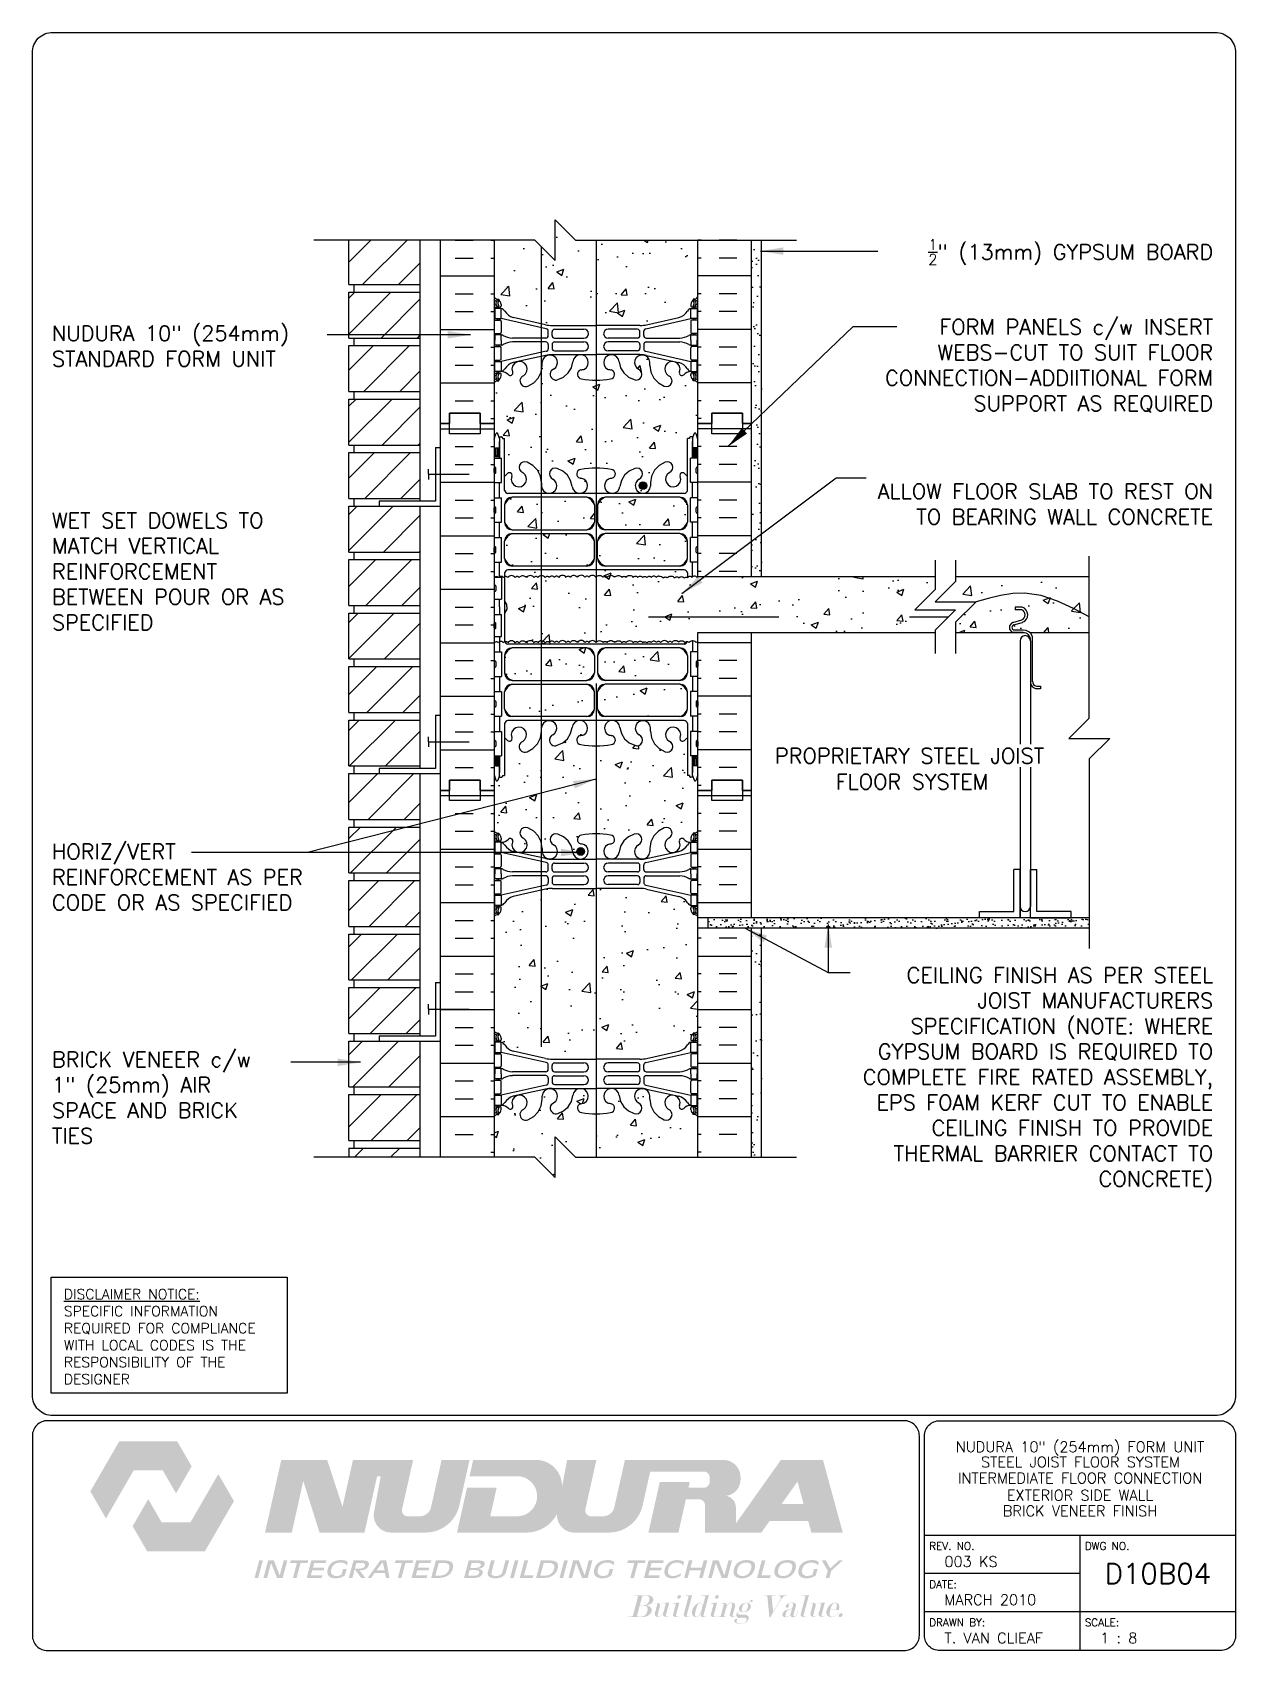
# Paper-space layout 'D10B04' of a CAD drawing. Header units: inches. Extents: x 0.42 to 7.8, y 0.49 to 10.41.
# The model-space entities are those that its viewports show. They can reach past a viewport. Long polylines and large blocks are cut down to what shows.
import ezdxf
from ezdxf.enums import TextEntityAlignment as Align

# ---------------------------------------------------------------- set-up
doc = ezdxf.new("R2010")
doc.units = ezdxf.units.IN
doc.header["$LTSCALE"] = 0.5
doc.header["$MEASUREMENT"] = 0
doc.linetypes.add('DASHED2', pattern=[0.375, 0.25, -0.125])
doc.linetypes.add('HIDDEN2', pattern=[0.1875, 0.125, -0.0625])
for name, color, linetype in [('HATCH', 12, 'Continuous'), ('line25', 2, 'Continuous'), ('LINE3', 3, 'Continuous'), ('LINE50', 5, 'Continuous'), ('LINE9', 9, 'Continuous'), ('LOGO', 7, 'Continuous'), ('TBK_LINE65', 3, 'Continuous'), ('TBK_TEXT', 4, 'Continuous'), ('TEXT', 4, 'Continuous'), ('Web_Edge', 9, 'Continuous')]:
    doc.layers.add(name, color=color, linetype=linetype)
doc.styles.add('DIM', font='romans.shx', dxfattribs={"width": 0.7})
doc.styles.add('ROMANS', font='romans.shx', dxfattribs={"height": 0.75})
doc.dimstyles.new('ext_12', dxfattribs={"dimscale": 12, "dimtxt": 0.075, "dimasz": 0.09375, "dimexe": 0.09375, "dimexo": 0.0625, "dimgap": 0.0625, "dimtad": 1, "dimdec": 1, "dimzin": 2, "dimdsep": 46, "dimlunit": 4, "dimtxsty": 'DIM', "dimcen": 0.09, "dimdle": 0.09375, "dimclrt": 4, "dimadec": 0, "dimazin": 0, "dimtfac": 1, "dimtdec": 1, "dimtmove": 2, "dimatfit": 3, "dimfxl": 1, "dimfrac": 2, "dimtolj": 1, "dimtzin": 0, "dimarcsym": 0})
pattern_1 = [(37.5, (79.4626, -10.044), (-0.0314967, 0.963412), [0, -0.76, 0, -0.85, 0, -0.8125]), (7.5, (79.4626, -10.044), (0.8848884, 1.411073), [0, -0.41, 0, -0.685, 0, -0.2625]), (327.5, (78.8476, -10.044), (1.557071, 0.0028295), [0, -0.25, 0, -0.9, 0, -1.175]), (317.5, (78.8476, -10.044), (1.503063, 0.438838), [0, -0.125, 0, -0.59, 0, -0.675])]

psp = doc.layouts.new('D10B04')

# ---------------------------------------------------------------- texts
at = {"layer": 'TBK_TEXT', "color": 7, "style": 'ROMANS'}
for s, p in [('REV. NO.', (5.9215, 1.107)), ('DWG NO.', (6.876, 1.107)), ('DATE:', (5.9215, 0.8726)), ('DRAWN BY:', (5.9215, 0.6382)), ('SCALE:', (6.876, 0.6382))]:
    psp.add_text(s, height=0.04688, dxfattribs=at).set_placement(p)
at = {"layer": 'TEXT', "insert": (0.6134, 2.7065), "char_height": 0.0625, "width": 1.41371, "attachment_point": 1, "style": 'ROMANS'}
psp.add_mtext('{\\Fromans.shx|c1;\\LDISCLAIMER NOTICE:\\l\\PSPECIFIC INFORMATION REQUIRED FOR COMPLIANCE WITH LOCAL CODES IS THE RESPONSIBILITY OF THE DESIGNER}', dxfattribs=at)

msp = doc.modelspace()

# ---------------------------------------------------------------- texts
at = {"layer": 'TEXT', "style": 'ROMANS'}
for s, p in [('PROPRIETARY STEEL JOIST', (199.729, 178.887)), (' FLOOR SYSTEM ', (202.199, 177.613))]:
    msp.add_text(s, height=0.75, dxfattribs=at).set_placement(p, align=Align.MIDDLE_LEFT)
at = {"layer": 'TEXT', "char_height": 0.75, "style": 'ROMANS'}
for s, insert, width, attachment_point in [('\\A1;{\\H0.7x;\\S1/2;}" (13mm) GYPSUM BOARD', (221.235, 203.604), 19.5775, 6), ('NUDURA 10" (254mm) STANDARD FORM UNIT', (164.248, 198.989), 12.95276, 4), ('\\A1;FORM PANELS c/w INSERT WEBS-CUT TO SUIT FLOOR CONNECTION-ADDIITIONAL FORM SUPPORT AS REQUIRED', (221.235, 198.015), 19.5775, 6), ('ALLOW FLOOR SLAB TO REST ON TO BEARING WALL CONCRETE', (221.227, 191.237), 18.08617, 6), ('WET SET DOWELS TO MATCH VERTICAL REINFORCEMENT \\PBETWEEN POUR OR AS SPECIFIED', (164.248, 187.933), 12.95276, 4), ('HORIZ/VERT REINFORCEMENT AS PER CODE OR AS SPECIFIED', (164.247, 172.935), 14.3068, 4), ('CEILING FINISH AS PER STEEL JOIST MANUFACTURERS SPECIFICATION (NOTE: WHERE GYPSUM BOARD IS REQUIRED TO COMPLETE FIRE RATED ASSEMBLY, EPS FOAM KERF CUT TO ENABLE CEILING FINISH TO PROVIDE THERMAL BARRIER CONTACT TO CONCRETE)', (221.235, 163), 19.5775, 6), ('BRICK VENEER c/w 1" (25mm) AIR SPACE AND BRICK TIES', (164.248, 162.114), 11.57492, 4)]:
    msp.add_mtext(s, dxfattribs=dict(at, insert=insert, width=width, attachment_point=attachment_point))

# ---------------------------------------------------------------- blocks, each defined once
blk = doc.blocks.new('TITLEBLOCK-Tag')
at = {"style": 'ROMANS'}
for tag, height, p in [('TITLE_LINE_1', 0.065, (0.927, -0.1328)), ('TITLE_LINE_2', 0.065, (0.9294, -0.2258)), ('CENTRE-LINE-3', 0.065, (0.927, -0.3246)), ('TITLE_LINE_4', 0.065, (0.927, -0.4299)), ('TITLE_LINE_5', 0.065, (0.927, -0.526)), ('DWG', 0.125, (1.4043, -0.9102))]:
    blk.add_attdef(tag, text='', height=height, dxfattribs=at).set_placement(p, align=Align.MIDDLE_CENTER)
for tag, p in [('LATEST_REVISION', (0.0954, -0.8366)), ('REVISION_DATE', (0.0954, -1.071)), ('DRAWN_BY', (0.0954, -1.3053)), ('SCALE', (1.0499, -1.3053))]:
    blk.add_attdef(tag, text='', height=0.065, dxfattribs=at).set_placement(p, align=Align.MIDDLE_LEFT)

# ---------------------------------------------------------------- hatches: boundary and pattern name
at = {"layer": 'HATCH'}
h = msp.add_hatch(dxfattribs=at)
h.set_pattern_fill('AR-CONC', color=256, scale=0.5)
h.set_pattern_definition([(50, (0, 0), (3.5863, -0.31376), [0.375, -4.125]), (355, (0, 0), (-0.693757, 3.76096), [0.3, -3.3]), (100.4514, (0.299, -0.026), (2.892544, 3.4472), [0.3187, -3.50571]), (46.1842, (0, 1), (5.336207, -0.827596), [0.5625, -6.1875]), (96.6356, (0.4447, 0.931), (4.67331, 4.87059), [0.47805, -5.25857]), (351.1842, (0, 1), (4.67331, 4.87059), [0.45, -4.95]), (21, (0.5, 0.75), (2.984535, -2.013094), [0.375, -4.125]), (326, (0.5, 0.75), (1.216577, 3.62575), [0.3, -3.3]), (71.4514, (0.7487, 0.5822), (4.20111, 1.612656), [0.3187, -3.50571]), (37.5, (0, 0), (0.060799, 1.664469), [0, -3.26, 0, -3.35, 0, -3.3125]), (7.5, (0, 0), (1.315348, 1.972059), [0, -1.91, 0, -3.185, 0, -1.2625]), (327.5, (-1.115, 0), (2.669112, -0.1127744), [0, -1.25, 0, -3.9, 0, -5.175]), (317.5, (-1.615, 0), (2.91593, 0.500525), [0, -1.625, 0, -2.59, 0, -3.675])])
h.paths.add_polyline_path([(195.428, 184.491, 0.290526), (195.313, 184.443, 0.449497), (194.993, 184.474, 0.449497), (194.673, 184.443, 0.520567), (194.483, 184.443, 0.520567), (194.117, 184.443, 0.520567), (193.906, 184.443, 0.520567), (193.66, 184.443, 0.44555), (193.447, 184.429, 0.44555), (193.234, 184.443, 0.520567), (192.988, 184.443, 0.520567), (192.777, 184.443, 0.520567), (192.411, 184.443, 0.520567), (192.221, 184.443, 0.449497), (191.901, 184.474, 0.974643), (191.855, 184.448, 0.520567), (191.489, 184.448, 0.520567), (191.299, 184.448, 0.520567), (190.947, 184.441, 0.520567), (190.595, 184.448, 0.520567), (190.405, 184.448, 0.520567), (190.039, 184.448, 0.974643), (189.993, 184.474, 0.449497), (189.673, 184.443, 0.520567), (189.483, 184.443, 0.520567), (189.117, 184.443, 0.520567), (188.906, 184.443, 0.520567), (188.66, 184.443, 0.44555), (188.447, 184.429, 0.520567), (188.095, 184.436, 0.520567), (187.905, 184.436, 0.520567), (187.539, 184.436, 0.974643), (187.493, 184.461, 0.449497), (187.173, 184.431, 0.520567), (186.983, 184.431, 0.520567), (186.617, 184.431, 0.330371), (186.472, 184.479, 0.221659), (186.618, 184.367), (195.276, 184.367, 0.237083)])
h.paths.add_polyline_path([(208.595, 186.045), (206.595, 186.045), (207.595, 187.045), (207.595, 187.679), (195.947, 187.679, 0.108896), (195.906, 187.642, 0.520567), (195.66, 187.642, 0.44555), (195.447, 187.627, 0.358456), (195.265, 187.612, 0.520567), (195.019, 187.612, 0.520567), (194.808, 187.612, 0.520567), (194.442, 187.612, 0.520567), (194.252, 187.612, 0.298978), (194.031, 187.695, 0.284937), (193.906, 187.642, 0.520567), (193.66, 187.642, 0.44555), (193.447, 187.627, 0.44555), (193.234, 187.642, 0.520567), (192.988, 187.642, 0.520567), (192.777, 187.642, 0.520567), (192.411, 187.642, 0.520567), (192.221, 187.642, 0.449497), (191.901, 187.672, 1.097989), (191.859, 187.642, 0.529424), (191.489, 187.647, 0.520567), (191.299, 187.647, 0.520567), (190.947, 187.64, 0.520567), (190.595, 187.647, 0.520567), (190.405, 187.647, 0.529424), (190.036, 187.642, 1.097989), (189.993, 187.672, 0.449497), (189.673, 187.642, 0.520567), (189.483, 187.642, 0.520567), (189.117, 187.642, 0.520567), (188.906, 187.642, 0.520567), (188.66, 187.642, 0.44555), (188.447, 187.627, 0.520567), (188.095, 187.635, 0.520567), (187.905, 187.635, 0.529424), (187.536, 187.629, 1.097989), (187.493, 187.66, 0.449497), (187.173, 187.629, 0.520567), (186.983, 187.629, 0.520567), (186.617, 187.629, 0.36457), (186.457, 187.672), (186.457, 186.501), (186.577, 186.301), (186.577, 186.189), (186.577, 186.076), (186.457, 185.876), (186.457, 184.515, 0.043889), (186.472, 184.479, -0.330371), (186.617, 184.431, -0.520567), (186.983, 184.431, -0.520567), (187.173, 184.431, -0.449497), (187.493, 184.461, -0.974643), (187.539, 184.436, -0.520567), (187.905, 184.436, -0.520567), (188.095, 184.436, -0.520567), (188.447, 184.429, -0.44555), (188.66, 184.443, -0.520567), (188.906, 184.443, -0.520567), (189.117, 184.443, -0.520567), (189.483, 184.443, -0.520567), (189.673, 184.443, -0.449497), (189.993, 184.474, -0.974643), (190.039, 184.448, -0.520567), (190.405, 184.448, -0.520567), (190.595, 184.448, -0.520567), (190.947, 184.441, -0.520567), (191.299, 184.448, -0.520567), (191.489, 184.448, -0.520567), (191.855, 184.448, -0.974643), (191.901, 184.474, -0.449497), (192.221, 184.443, -0.520567), (192.411, 184.443, -0.520567), (192.777, 184.443, -0.520567), (192.988, 184.443, -0.520567), (193.234, 184.443, -0.44555), (193.447, 184.429, -0.44555), (193.66, 184.443, -0.520567), (193.906, 184.443, -0.520567), (194.117, 184.443, -0.520567), (194.483, 184.443, -0.520567), (194.673, 184.443, -0.449497), (194.993, 184.474, -0.449497), (195.313, 184.443, -0.290526), (195.428, 184.491, -0.19982), (195.503, 184.443, -0.520567), (195.869, 184.443, -0.187735), (195.947, 184.495), (195.947, 184.929), (207.595, 184.929), (207.595, 185.045)])
edge = h.paths.add_edge_path()
edge.add_line((211.837, 186.051), (211.515, 186.051))
edge.add_line((211.515, 186.051), (211.515, 186.176))
edge.add_line((211.515, 186.176), (211.858, 186.176))
edge.add_arc((211.74, 185.801), 0.393, -69.73217, 72.50691, ccw=False)
edge.add_line((211.876, 185.433), (211.445, 185.311))
edge.add_arc((211.503, 185.179), 0.144, 113.74564, 240.31853)
edge.add_line((211.432, 185.054), (211.9, 185.054))
edge.add_arc((211.928, 184.592), 0.463, 46.71372, 93.56537, ccw=False)
edge.add_line((212.246, 184.929), (215.155, 184.929))
edge.add_line((215.155, 184.929), (215.155, 185.702))
edge.add_spline(control_points=[(215.155, 185.702), (214.113, 186.263), (212.322, 187.225), (210.399, 186.672), (209.595, 186.44)], knot_values=[0, 0, 0, 0, 3.379125, 5.806437, 5.806437, 5.806437, 5.806437], degree=3, periodic=0)
edge.add_line((209.595, 186.44), (208.595, 185.44))
edge.add_line((208.595, 185.44), (208.595, 184.929))
edge.add_line((208.595, 184.929), (208.992, 184.929))
edge.add_line((208.992, 184.929), (211.404, 184.929))
edge.add_arc((211.503, 185.179), 0.269, 111.59793, 248.40207, ccw=False)
edge.add_line((211.404, 185.429), (211.837, 185.551))
edge.add_arc((211.74, 185.801), 0.268, 291.21998, 428.78002)
edge = h.paths.add_edge_path()
edge.add_line((215.155, 187.679), (208.595, 187.679))
edge.add_line((208.595, 187.679), (208.595, 187.44))
edge.add_line((208.595, 187.44), (207.595, 186.44))
edge.add_line((207.595, 186.44), (209.595, 186.44))
edge.add_spline(control_points=[(209.595, 186.44), (210.399, 186.672), (212.322, 187.225), (214.113, 186.263), (215.155, 185.702)], knot_values=[0, 0, 0, 0, 2.427311, 5.806437, 5.806437, 5.806437, 5.806437], degree=3, periodic=0)
edge.add_line((215.155, 185.702), (215.155, 187.679))
h.paths.add_polyline_path([(195.276, 188.011), (186.618, 188.011, 0.268156), (186.457, 187.862), (186.457, 187.672, -0.36457), (186.617, 187.629, -0.520567), (186.983, 187.629, -0.520567), (187.173, 187.629, -0.449497), (187.493, 187.66, -0.974643), (187.539, 187.635, -0.520567), (187.905, 187.635, -0.520567), (188.095, 187.635, -0.520567), (188.447, 187.627, -0.44555), (188.66, 187.642, -0.520567), (188.906, 187.642, -0.520567), (189.117, 187.642, -0.520567), (189.483, 187.642, -0.520567), (189.673, 187.642, -0.449497), (189.993, 187.672, -0.974643), (190.039, 187.647, -0.520567), (190.405, 187.647, -0.520567), (190.595, 187.647, -0.520567), (190.947, 187.64, -0.520567), (191.299, 187.647, -0.520567), (191.489, 187.647, -0.520567), (191.855, 187.647, -0.974643), (191.901, 187.672, -0.449497), (192.221, 187.642, -0.520567), (192.411, 187.642, -0.520567), (192.777, 187.642, -0.520567), (192.988, 187.642, -0.520567), (193.234, 187.642, -0.44555), (193.447, 187.627, -0.44555), (193.66, 187.642, -0.520567), (193.906, 187.642, -0.284937), (194.031, 187.695, -0.298978), (194.252, 187.612, -0.520567), (194.442, 187.612, -0.520567), (194.808, 187.612, -0.520567), (195.019, 187.612, -0.520567), (195.265, 187.612, -0.335358), (195.437, 187.634), (195.437, 187.862, 0.268138)])
h.paths.add_polyline_path([(190.871, 189.414, 0.225652), (190.496, 189.789), (186.832, 189.789, 0.225652), (186.457, 189.414), (186.457, 188.573, 0.225652), (186.832, 188.198), (190.496, 188.198, 0.225652), (190.871, 188.573)])
h.paths.add_polyline_path([(190.871, 191.195, 0.225652), (190.496, 191.57), (186.832, 191.57, 0.225652), (186.457, 191.195), (186.457, 190.354, 0.225652), (186.832, 189.979), (190.496, 189.979, 0.225652), (190.871, 190.354)])
h.paths.add_polyline_path([(195.437, 191.195, 0.225652), (195.062, 191.57), (191.398, 191.57, 0.225652), (191.023, 191.195), (191.023, 190.354, 0.225652), (191.398, 189.979), (195.062, 189.979, 0.225652), (195.437, 190.354)])
h.paths.add_polyline_path([(195.437, 189.414, 0.225652), (195.062, 189.789), (191.398, 189.789, 0.225652), (191.023, 189.414), (191.023, 188.573, 0.225652), (191.398, 188.198), (195.062, 188.198, 0.225652), (195.437, 188.573)])
h.paths.add_polyline_path([(195.762, 194.69, -0.6), (195.862, 194.69), (195.947, 194.429), (195.947, 195.189), (195.947, 197.189, 0.08841), (195.801, 197.286), (195.711, 197.286), (195.711, 197.328, -0.249069), (195.601, 197.535), (195.601, 197.602, -0.414214), (195.664, 197.665), (195.711, 197.665), (195.711, 197.735), (195.606, 197.735, 0.231736), (195.248, 197.584, -0.8344), (195.037, 197.709), (195.049, 197.731, 2.155404), (194.51, 197.536, -1), (194.296, 197.025, -0.311223), (193.587, 198.041), (193.588, 198.206, 1.661382), (193.027, 197.853, -1), (192.813, 197.342, -0.30095), (192.077, 198.215, 1.661382), (191.516, 197.862, 0.055617), (191.695, 197.816, -0.843243), (191.661, 197.384, -0.047544), (190.947, 197.319, -0.047544), (190.233, 197.384, -0.843243), (190.199, 197.816, 0.055617), (190.378, 197.862, 1.661382), (189.817, 198.215, -0.30095), (189.081, 197.342, -1), (188.867, 197.853, 1.661382), (188.306, 198.206), (188.307, 198.041, -0.311223), (187.598, 197.025, -1), (187.384, 197.536, 2.155404), (186.845, 197.731), (186.857, 197.709, -0.834375), (186.646, 197.584, 0.23174), (186.288, 197.735), (186.183, 197.735), (186.183, 197.665), (186.231, 197.665, -0.414214), (186.293, 197.602), (186.293, 197.535, -0.249069), (186.183, 197.328), (186.183, 197.286), (186.093, 197.286, 0.088416), (185.947, 197.189), (185.947, 195.189), (185.947, 194.429), (186.032, 194.69, -0.6), (186.132, 194.69), (186.181, 194.54), (186.307, 194.54, -0.414214), (186.357, 194.49), (186.357, 194.46), (186.457, 194.46), (186.457, 192.623, 0.108933), (186.61, 192.736, -0.8344), (186.821, 192.61), (186.809, 192.589, 2.155404), (187.348, 192.783, -1), (187.562, 193.294, -0.311223), (188.271, 192.278), (188.27, 192.113, 1.661382), (188.831, 192.466, -1), (189.045, 192.977, -0.30095), (189.781, 192.105, 1.661382), (190.342, 192.458, 0.055617), (190.163, 192.503, -0.843243), (190.197, 192.936, -0.049932), (190.947, 193, -0.049932), (191.697, 192.936, -0.843243), (191.731, 192.503, 0.055617), (191.552, 192.458, 1.661382), (192.113, 192.105, -0.30095), (192.849, 192.977, -1), (193.063, 192.466, 1.661382), (193.624, 192.113), (193.623, 192.278, -0.311223), (194.332, 193.294, -1), (194.546, 192.783, 2.155404), (195.085, 192.589), (195.073, 192.61, -0.834375), (195.284, 192.736, 0.10894), (195.437, 192.623), (195.437, 194.46), (195.537, 194.46), (195.537, 194.49, -0.414214), (195.587, 194.54), (195.713, 194.54)])
h.paths.add_polyline_path([(195.43, 200.701, -0.155529), (195.606, 200.835), (195.711, 200.835), (195.711, 200.905), (195.664, 200.905, -0.414214), (195.601, 200.967), (195.601, 201.035, -0.249069), (195.711, 201.242), (195.711, 201.284), (195.801, 201.284, 0.08841), (195.947, 201.381), (195.947, 204.189), (189.947, 204.189), (188.947, 205.189), (188.947, 203.189), (187.947, 204.189), (185.947, 204.189), (185.947, 201.381, 0.088416), (186.093, 201.284), (186.183, 201.284), (186.183, 201.242, -0.249069), (186.293, 201.035), (186.293, 200.967, -0.414214), (186.231, 200.905), (186.183, 200.905), (186.183, 200.835), (186.288, 200.835, -0.155529), (186.464, 200.701, 0.180914), (186.881, 200.389), (188.462, 200.036, 0.054974), (188.789, 200), (190.947, 200), (193.105, 200, 0.054974), (193.432, 200.036), (195.013, 200.389, 0.180914)])
h.paths.add_polyline_path([(190.871, 182.023, 0.225652), (190.496, 182.398), (186.832, 182.398, 0.225652), (186.457, 182.023), (186.457, 181.182, 0.225652), (186.832, 180.807), (190.496, 180.807, 0.225652), (190.871, 181.182)])
h.paths.add_polyline_path([(190.871, 183.804, 0.225652), (190.496, 184.179), (186.832, 184.179, 0.225652), (186.457, 183.804), (186.457, 182.963, 0.225652), (186.832, 182.588), (190.496, 182.588, 0.225652), (190.871, 182.963)])
h.paths.add_polyline_path([(195.437, 182.963), (195.437, 183.804, 0.225652), (195.062, 184.179), (191.398, 184.179, 0.225652), (191.023, 183.804), (191.023, 182.963, 0.225652), (191.398, 182.588), (195.062, 182.588, 0.225652)])
h.paths.add_polyline_path([(195.437, 182.023, 0.225652), (195.062, 182.398), (191.398, 182.398, 0.225652), (191.023, 182.023), (191.023, 181.182, 0.225652), (191.398, 180.807), (195.062, 180.807, 0.225652), (195.437, 181.182)])
h.paths.add_polyline_path([(195.947, 177.189), (195.947, 177.948), (195.862, 177.687, -0.6), (195.762, 177.687), (195.713, 177.837), (195.587, 177.837, -0.414214), (195.537, 177.887), (195.537, 177.917), (195.437, 177.917), (195.437, 179.755, 0.108935), (195.284, 179.641, -0.8344), (195.073, 179.767), (195.085, 179.788, 2.155404), (194.546, 179.594, -1), (194.332, 179.083, -0.311223), (193.623, 180.099), (193.624, 180.264, 1.661382), (193.063, 179.911, -1), (192.849, 179.4, -0.30095), (192.113, 180.272, 1.661382), (191.552, 179.919, 0.055617), (191.731, 179.874, -0.843243), (191.697, 179.442, -0.049932), (190.947, 179.377, -0.049932), (190.197, 179.442, -0.843243), (190.163, 179.874, 0.055617), (190.342, 179.919, 1.661382), (189.781, 180.272, -0.30095), (189.045, 179.4, -1), (188.831, 179.911, 1.661382), (188.27, 180.264), (188.271, 180.099, -0.311223), (187.562, 179.083, -1), (187.348, 179.594, 2.155404), (186.809, 179.788), (186.821, 179.767, -0.834375), (186.61, 179.641, 0.108938), (186.457, 179.755), (186.457, 177.917), (186.357, 177.917), (186.357, 177.887, -0.414214), (186.307, 177.837), (186.181, 177.837), (186.132, 177.687, -0.6), (186.032, 177.687), (185.947, 177.948), (185.947, 177.189), (185.947, 175.189, 0.088416), (186.093, 175.091), (186.183, 175.091), (186.183, 175.05, -0.249069), (186.293, 174.842), (186.293, 174.775, -0.414214), (186.231, 174.712), (186.183, 174.712), (186.183, 174.642), (186.288, 174.642, 0.231736), (186.646, 174.793, -0.8344), (186.857, 174.668), (186.845, 174.647, 2.155404), (187.384, 174.841, -1), (187.598, 175.352, -0.311223), (188.307, 174.336), (188.306, 174.171, 1.661382), (188.867, 174.524, -1), (189.081, 175.035, -0.30095), (189.817, 174.163, 1.661382), (190.378, 174.515, 0.055617), (190.199, 174.561, -0.843243), (190.233, 174.993, -0.047544), (190.947, 175.058, -0.047544), (191.661, 174.993, -0.843243), (191.695, 174.561, 0.055617), (191.516, 174.515, 1.661382), (192.077, 174.163, -0.30095), (192.813, 175.035, -1), (193.027, 174.524, 1.661382), (193.588, 174.171), (193.587, 174.336, -0.311223), (194.296, 175.352, -1), (194.51, 174.841, 2.155404), (195.049, 174.647), (195.037, 174.668, -0.834375), (195.248, 174.793, 0.23174), (195.606, 174.642), (195.711, 174.642), (195.711, 174.712), (195.664, 174.712, -0.414214), (195.601, 174.775), (195.601, 174.842, -0.249069), (195.711, 175.05), (195.711, 175.091), (195.801, 175.091, 0.08841), (195.947, 175.189)])
h.paths.add_polyline_path([(195.947, 170.996, 0.08841), (195.801, 171.094), (195.711, 171.094), (195.711, 171.135, -0.249069), (195.601, 171.342), (195.601, 171.41, -0.414214), (195.664, 171.472), (195.711, 171.472), (195.711, 171.542), (195.606, 171.542, -0.168672), (195.42, 171.692, 0.17445), (195.013, 171.988), (193.432, 172.341, 0.054974), (193.105, 172.377), (190.947, 172.377), (188.789, 172.377, 0.054974), (188.462, 172.341), (186.881, 171.988, 0.17445), (186.474, 171.692, -0.168672), (186.288, 171.542), (186.183, 171.542), (186.183, 171.472), (186.231, 171.472, -0.414214), (186.293, 171.41), (186.293, 171.342, -0.249069), (186.183, 171.135), (186.183, 171.094), (186.093, 171.094, 0.088416), (185.947, 170.996), (185.947, 165.381, 0.088416), (186.093, 165.284), (186.183, 165.284), (186.183, 165.242, -0.249069), (186.293, 165.035), (186.293, 164.967, -0.414214), (186.231, 164.905), (186.183, 164.905), (186.183, 164.835), (186.288, 164.835, -0.168672), (186.474, 164.685, 0.17445), (186.881, 164.389), (188.462, 164.036, 0.054974), (188.789, 164), (190.947, 164), (193.105, 164, 0.054974), (193.432, 164.036), (195.013, 164.389, 0.17445), (195.42, 164.685, -0.168672), (195.606, 164.835), (195.711, 164.835), (195.711, 164.905), (195.664, 164.905, -0.414214), (195.601, 164.967), (195.601, 165.035, -0.249069), (195.711, 165.242), (195.711, 165.284), (195.801, 165.284, 0.08841), (195.947, 165.381)])
h.paths.add_polyline_path([(195.947, 161.189, 0.08841), (195.801, 161.286), (195.711, 161.286), (195.711, 161.328, -0.249069), (195.601, 161.535), (195.601, 161.602, -0.414214), (195.664, 161.665), (195.711, 161.665), (195.711, 161.735), (195.606, 161.735, 0.231736), (195.248, 161.584, -0.8344), (195.037, 161.709), (195.049, 161.731, 2.155404), (194.51, 161.536, -1), (194.296, 161.025, -0.311223), (193.587, 162.041), (193.588, 162.206, 1.661382), (193.027, 161.853, -1), (192.813, 161.342, -0.30095), (192.077, 162.215, 1.661382), (191.516, 161.862, 0.055617), (191.695, 161.816, -0.843243), (191.661, 161.384, -0.047544), (190.947, 161.319, -0.047544), (190.233, 161.384, -0.843243), (190.199, 161.816, 0.055617), (190.378, 161.862, 1.661382), (189.817, 162.215, -0.30095), (189.081, 161.342, -1), (188.867, 161.853, 1.661382), (188.306, 162.206), (188.307, 162.041, -0.311223), (187.598, 161.025, -1), (187.384, 161.536, 2.155404), (186.845, 161.731), (186.857, 161.709, -0.834375), (186.646, 161.584, 0.23174), (186.288, 161.735), (186.183, 161.735), (186.183, 161.665), (186.231, 161.665, -0.414214), (186.293, 161.602), (186.293, 161.535, -0.249069), (186.183, 161.328), (186.183, 161.286), (186.093, 161.286, 0.088416), (185.947, 161.189), (185.947, 159.189), (187.947, 159.189), (188.947, 158.189), (188.947, 160.189), (189.947, 159.189), (195.947, 159.189)])
h = msp.add_hatch(dxfattribs=at)
h.set_pattern_fill('ANSI31', color=256, scale=10, style=0)
h.set_pattern_definition([(45, (193.3845, 194.6886), (-0.883883, 0.883883), [])])
h.paths.add_polyline_path([(182.322, 204.189), (178.822, 204.189), (178.822, 202.01), (182.322, 202.01)])
h.paths.add_polyline_path([(182.322, 201.635), (178.822, 201.635), (178.822, 199.385), (182.322, 199.385)])
h.paths.add_polyline_path([(182.322, 199.01), (178.822, 199.01), (178.822, 196.76), (182.322, 196.76)])
h.paths.add_polyline_path([(182.322, 196.385), (178.822, 196.385), (178.822, 194.135), (182.322, 194.135)])
h.paths.add_polyline_path([(182.322, 193.76), (178.822, 193.76), (178.822, 191.51), (182.322, 191.51)])
h.paths.add_polyline_path([(182.322, 191.135), (180.312, 191.135), (178.822, 191.135), (178.822, 188.885), (182.322, 188.885)])
h.paths.add_polyline_path([(182.322, 188.51), (178.822, 188.51), (178.822, 186.26), (182.322, 186.26)])
h.paths.add_polyline_path([(182.322, 185.885), (178.822, 185.885), (178.822, 183.635), (182.322, 183.635)])
h.paths.add_polyline_path([(182.322, 183.26), (178.822, 183.26), (178.822, 181.01), (182.322, 181.01)])
h.paths.add_polyline_path([(182.322, 180.635), (178.822, 180.635), (178.822, 178.385), (182.322, 178.385)])
h.paths.add_polyline_path([(182.322, 178.01), (180.312, 178.01), (178.822, 178.01), (178.822, 175.76), (182.322, 175.76)])
h.paths.add_polyline_path([(182.322, 175.385), (178.822, 175.385), (178.822, 173.135), (182.322, 173.135)])
h.paths.add_polyline_path([(182.322, 172.76), (178.822, 172.76), (178.822, 170.51), (182.322, 170.51)])
h.paths.add_polyline_path([(182.322, 170.135), (178.822, 170.135), (178.822, 167.885), (182.322, 167.885)])
h.paths.add_polyline_path([(182.322, 167.51), (178.822, 167.51), (178.822, 165.26), (182.322, 165.26)])
h.paths.add_polyline_path([(182.322, 164.885), (178.822, 164.885), (178.822, 162.635), (182.322, 162.635)])
h.paths.add_polyline_path([(182.322, 162.26), (178.822, 162.26), (178.822, 160.01), (182.322, 160.01)])
h.paths.add_polyline_path([(182.322, 159.635), (178.822, 159.635), (178.822, 159.189), (182.322, 159.189)])
h = msp.add_hatch(dxfattribs=at)
h.set_pattern_fill('AR-SAND', color=256, scale=0.5, style=0)
h.set_pattern_definition(pattern_1)
h.paths.add_polyline_path([(198.572, 187.679), (199.072, 187.679), (199.072, 190.385), (198.572, 190.138)])
h.paths.add_polyline_path([(199.072, 194.826), (198.572, 194.579), (198.572, 190.138), (199.072, 190.385)])
h.paths.add_polyline_path([(199.072, 196.49), (198.572, 196.49), (198.572, 195.189), (198.572, 194.579), (199.072, 194.826)])
h.paths.add_polyline_path([(199.072, 204.189), (198.572, 204.189), (198.572, 196.49), (199.072, 196.49)])
h = msp.add_hatch(dxfattribs=at)
h.set_pattern_fill('INSUL', color=256, scale=7, style=0)
h.set_pattern_definition([(0, (-2740.2145, -219.821), (0, 2.625), []), (0, (-2740.2145, -218.946), (0, 2.625), [0.875, -0.875]), (0, (-2740.2145, -218.071), (0, 2.625), [0.875, -0.875])])
h.paths.add_polyline_path([(183.322, 177.189), (183.76, 177.189), (183.76, 177.689), (185.26, 177.689), (185.26, 177.189), (185.947, 177.189), (185.947, 195.189), (185.26, 195.189), (185.26, 195.689), (183.76, 195.689), (183.76, 195.189), (183.322, 195.189)])
h = msp.add_hatch(dxfattribs=at)
h.set_pattern_fill('INSUL', color=256, scale=7, style=0)
h.set_pattern_definition([(0, (-2740.2145, -237.821), (0, 2.625), []), (0, (-2740.2145, -236.946), (0, 2.625), [0.875, -0.875]), (0, (-2740.2145, -236.071), (0, 2.625), [0.875, -0.875])])
h.paths.add_polyline_path([(183.322, 159.189), (183.76, 159.189), (183.76, 159.689), (185.26, 159.689), (185.26, 159.189), (185.947, 159.189), (185.947, 177.189), (185.26, 177.189), (185.26, 177.689), (183.76, 177.689), (183.76, 177.189), (183.322, 177.189)])
h = msp.add_hatch(dxfattribs=at)
h.set_pattern_fill('INSUL', color=256, scale=7, style=0)
h.set_pattern_definition([(180, (3122.1086, -237.821), (0, 2.625), []), (180, (3122.1086, -236.946), (0, 2.625), [0.875, -0.875]), (180, (3122.1086, -236.071), (0, 2.625), [0.875, -0.875])])
h.paths.add_polyline_path([(195.947, 170.929), (198.572, 170.929), (198.572, 177.189), (198.135, 177.189), (198.135, 177.689), (196.635, 177.689), (196.635, 177.189), (195.947, 177.189)])
h.paths.add_polyline_path([(198.572, 170.429), (195.947, 170.429), (195.947, 159.189), (196.635, 159.189), (196.635, 159.689), (198.135, 159.689), (198.135, 159.189), (198.572, 159.189)])
h = msp.add_hatch(dxfattribs=at)
h.set_pattern_fill('AR-SAND', color=256, scale=0.25, style=0)
h.set_pattern_definition([(37.5, (134.1251, 77.3722), (-0.0157483, 0.481706), [0, -0.38, 0, -0.425, 0, -0.40625]), (7.5, (134.1251, 77.3722), (0.4424442, 0.7055365), [0, -0.205, 0, -0.3425, 0, -0.13125]), (327.5, (133.8176, 77.3722), (0.7785355, 0.0014148), [0, -0.125, 0, -0.45, 0, -0.5875]), (317.5, (133.8176, 77.3722), (0.7515317, 0.219419), [0, -0.0625, 0, -0.295, 0, -0.3375])])
h.paths.add_polyline_path([(215.155, 170.429), (215.155, 170.929), (196.447, 170.929), (196.447, 170.429)])
h = msp.add_hatch(dxfattribs=at)
h.set_pattern_fill('AR-SAND', color=256, scale=0.5, style=0)
h.set_pattern_definition(pattern_1)
h.paths.add_polyline_path([(199.072, 170.429), (198.572, 170.429), (198.572, 167.499), (199.072, 166.55)])
h.paths.add_polyline_path([(199.072, 166.55), (198.572, 167.499), (198.572, 159.189), (199.072, 159.189)])
at = {"layer": 'LINE3'}
for points in [[(193.062, 192.141, 1), (193.437, 192.141, 1)], [(190.004, 174.19, 1), (190.379, 174.19, 1)]]:
    msp.add_hatch(color=256, dxfattribs=at).paths.add_polyline_path(points)

# ---------------------------------------------------------------- linework, layer by layer
at = {"layer": 'HATCH'}
for p, q in [((184.035, 204.179), (184.91, 204.179)), ((185.785, 204.179), (185.947, 204.179)), ((196.109, 204.179), (195.947, 204.179)), ((197.859, 204.179), (196.984, 204.179)), ((184.035, 203.304), (184.91, 203.304)), ((185.785, 203.304), (185.947, 203.304)), ((196.109, 203.304), (195.947, 203.304)), ((197.859, 203.304), (196.984, 203.304)), ((183.322, 202.429), (185.947, 202.429)), ((198.572, 202.429), (195.947, 202.429)), ((184.035, 201.554), (184.91, 201.554)), ((185.785, 201.554), (185.947, 201.554)), ((196.109, 201.554), (195.947, 201.554)), ((197.859, 201.554), (196.984, 201.554)), ((184.035, 200.679), (184.91, 200.679)), ((185.785, 200.679), (185.947, 200.679)), ((196.109, 200.679), (195.947, 200.679)), ((197.859, 200.679), (196.984, 200.679)), ((183.322, 199.804), (185.947, 199.804)), ((198.572, 199.804), (195.947, 199.804)), ((184.035, 198.929), (184.91, 198.929)), ((185.785, 198.929), (185.947, 198.929)), ((196.109, 198.929), (195.947, 198.929)), ((197.859, 198.929), (196.984, 198.929)), ((184.035, 198.054), (184.91, 198.054)), ((185.785, 198.054), (185.947, 198.054)), ((196.109, 198.054), (195.947, 198.054)), ((197.859, 198.054), (196.984, 198.054)), ((183.322, 197.179), (185.947, 197.179)), ((198.572, 197.179), (195.947, 197.179)), ((184.035, 196.304), (184.91, 196.304)), ((185.785, 196.304), (185.947, 196.304)), ((190.975, 196.745), (190.975, 196.745)), ((196.109, 196.304), (195.947, 196.304)), ((197.859, 196.304), (196.984, 196.304)), ((185.785, 195.429), (185.947, 195.429)), ((196.109, 195.429), (195.947, 195.429)), ((198.572, 194.929), (195.947, 194.929)), ((196.109, 194.054), (195.947, 194.054)), ((197.859, 194.054), (196.984, 194.054)), ((196.109, 193.179), (195.947, 193.179)), ((197.859, 193.179), (196.984, 193.179)), ((198.572, 192.304), (195.947, 192.304)), ((196.109, 191.429), (195.947, 191.429)), ((197.859, 191.429), (196.984, 191.429)), ((196.109, 190.554), (195.947, 190.554)), ((197.859, 190.554), (196.984, 190.554)), ((198.572, 189.679), (195.947, 189.679)), ((196.109, 188.804), (195.947, 188.804)), ((197.859, 188.804), (196.984, 188.804)), ((196.109, 187.929), (195.947, 187.929)), ((197.859, 187.929), (196.984, 187.929)), ((198.572, 184.429), (195.947, 184.429)), ((207.605, 184.807), (207.605, 184.807)), ((196.109, 183.554), (195.947, 183.554)), ((197.859, 183.554), (196.984, 183.554)), ((196.109, 182.679), (195.947, 182.679)), ((197.859, 182.679), (196.984, 182.679)), ((198.572, 181.804), (195.947, 181.804)), ((196.109, 180.929), (195.947, 180.929)), ((197.859, 180.929), (196.984, 180.929)), ((196.109, 180.054), (195.947, 180.054)), ((197.859, 180.054), (196.984, 180.054)), ((198.572, 179.179), (195.947, 179.179)), ((196.109, 178.304), (195.947, 178.304)), ((197.859, 178.304), (196.984, 178.304)), ((196.109, 177.429), (195.947, 177.429))]:
    msp.add_line(p, q, dxfattribs=at)
for points in [[(187.493, 187.66, 0.449497), (187.173, 187.629, 0.520567), (186.983, 187.629, 0.520567), (186.617, 187.629, 0.520567), (186.406, 187.629, 0.520567), (186.16, 187.629, 0.44555), (185.947, 187.615)], [(188.447, 187.627, 0.520567), (188.095, 187.635, 0.520567), (187.905, 187.635, 0.520567), (187.539, 187.635, 0.974643), (187.493, 187.66, 0.974643)], [(189.993, 187.672, 0.449497), (189.673, 187.642, 0.520567), (189.483, 187.642, 0.520567), (189.117, 187.642, 0.520567), (188.906, 187.642, 0.520567), (188.66, 187.642, 0.44555), (188.447, 187.627)], [(190.947, 187.64, 0.520567), (190.595, 187.647, 0.520567), (190.405, 187.647, 0.520567), (190.039, 187.647, 0.974643), (189.993, 187.672, 0.974643)], [(190.947, 187.64, -0.520567), (191.299, 187.647, -0.520567), (191.489, 187.647, -0.520567), (191.855, 187.647, -0.974643), (191.901, 187.672, -0.974643)], [(191.901, 187.672, -0.449497), (192.221, 187.642, -0.520567), (192.411, 187.642, -0.520567), (192.777, 187.642, -0.520567), (192.988, 187.642, -0.520567), (193.234, 187.642, -0.44555), (193.447, 187.627)], [(194.031, 187.695, 0.284937), (193.906, 187.642, 0.520567), (193.66, 187.642, 0.44555), (193.447, 187.627)], [(194.031, 187.695, -0.298978), (194.252, 187.612, -0.520567), (194.442, 187.612, -0.520567), (194.808, 187.612, -0.520567), (195.019, 187.612, -0.520567), (195.265, 187.612, -0.358456), (195.447, 187.627)], [(195.947, 187.679, 0.108896), (195.906, 187.642, 0.520567), (195.66, 187.642, 0.44555), (195.447, 187.627)], [(187.493, 184.461, 0.449497), (187.173, 184.431, 0.520567), (186.983, 184.431, 0.520567), (186.617, 184.431, 0.520567), (186.406, 184.431, 0.520567), (186.16, 184.431, 0.44555), (185.947, 184.417)], [(188.447, 184.429, 0.520567), (188.095, 184.436, 0.520567), (187.905, 184.436, 0.520567), (187.539, 184.436, 0.974643), (187.493, 184.461, 0.974643)], [(189.993, 184.474, 0.449497), (189.673, 184.443, 0.520567), (189.483, 184.443, 0.520567), (189.117, 184.443, 0.520567), (188.906, 184.443, 0.520567), (188.66, 184.443, 0.44555), (188.447, 184.429)], [(190.947, 184.441, 0.520567), (190.595, 184.448, 0.520567), (190.405, 184.448, 0.520567), (190.039, 184.448, 0.974643), (189.993, 184.474, 0.974643)], [(190.947, 184.441, -0.520567), (191.299, 184.448, -0.520567), (191.489, 184.448, -0.520567), (191.855, 184.448, -0.974643), (191.901, 184.474, -0.974643)], [(191.901, 184.474, -0.449497), (192.221, 184.443, -0.520567), (192.411, 184.443, -0.520567), (192.777, 184.443, -0.520567), (192.988, 184.443, -0.520567), (193.234, 184.443, -0.44555), (193.447, 184.429)], [(194.993, 184.474, 0.449497), (194.673, 184.443, 0.520567), (194.483, 184.443, 0.520567), (194.117, 184.443, 0.520567), (193.906, 184.443, 0.520567), (193.66, 184.443, 0.44555), (193.447, 184.429)], [(194.993, 184.474, -0.449497), (195.313, 184.443, -0.520567), (195.503, 184.443, -0.520567), (195.869, 184.443, -0.187735), (195.947, 184.495, -0.187735)]]:
    msp.add_lwpolyline(points, format="xyb", dxfattribs=at)
at = {"layer": 'line25'}
for p, q in [((178.822, 202.01), (178.822, 204.189)), ((182.322, 191.385), (182.322, 204.189)), ((185.947, 204.189), (185.947, 195.189)), ((195.947, 195.189), (195.947, 204.189)), ((178.822, 202.01), (182.322, 202.01)), ((179.072, 201.635), (179.072, 202.01)), ((178.822, 199.385), (178.822, 201.635)), ((178.822, 201.635), (182.322, 201.635)), ((178.822, 199.385), (182.322, 199.385)), ((179.072, 199.01), (179.072, 199.385)), ((178.822, 196.76), (178.822, 199.01)), ((178.822, 199.01), (182.322, 199.01)), ((182.322, 191.385), (182.322, 198.26)), ((178.822, 196.76), (182.322, 196.76)), ((178.822, 196.385), (182.322, 196.385)), ((178.822, 194.135), (178.822, 196.385)), ((179.072, 196.385), (179.072, 196.76)), ((185.947, 195.189), (185.947, 177.189)), ((195.947, 187.679), (195.947, 195.189)), ((178.822, 194.135), (182.322, 194.135)), ((178.822, 191.51), (178.822, 193.76)), ((178.822, 193.76), (182.322, 193.76)), ((179.072, 193.76), (179.072, 194.135)), ((185.947, 193.494), (186.312, 193.494)), ((186.312, 192.294), (186.312, 193.494)), ((195.947, 193.494), (195.582, 193.494)), ((195.582, 192.294), (195.582, 193.494)), ((185.947, 192.294), (186.312, 192.294)), ((195.947, 192.294), (195.582, 192.294)), ((178.822, 191.51), (182.322, 191.51)), ((179.072, 191.135), (179.072, 191.51)), ((185.947, 191.544), (186.312, 191.544)), ((186.312, 190.344), (186.312, 191.544)), ((195.947, 191.544), (195.582, 191.544)), ((195.582, 190.344), (195.582, 191.544)), ((178.822, 191.135), (182.322, 191.135)), ((178.822, 188.885), (178.822, 191.135)), ((182.322, 178.26), (182.322, 191.135)), ((185.947, 190.344), (186.312, 190.344)), ((195.947, 190.344), (195.582, 190.344)), ((185.947, 189.594), (186.312, 189.594)), ((186.312, 188.394), (186.312, 189.594)), ((195.947, 189.594), (195.582, 189.594)), ((195.582, 188.394), (195.582, 189.594)), ((178.822, 188.885), (182.322, 188.885)), ((178.822, 188.51), (182.322, 188.51)), ((178.822, 186.26), (178.822, 188.51)), ((179.072, 188.51), (179.072, 188.885)), ((185.947, 188.394), (186.312, 188.394)), ((195.947, 188.394), (195.582, 188.394)), ((185.947, 187.644), (186.312, 187.644)), ((186.312, 187.644), (186.312, 186.564)), ((195.947, 187.679), (207.595, 187.679)), ((208.595, 187.679), (215.155, 187.679)), ((208.595, 187.679), (208.992, 187.679)), ((178.822, 186.26), (182.322, 186.26)), ((178.822, 185.885), (182.322, 185.885)), ((178.822, 183.635), (178.822, 185.885)), ((179.072, 185.885), (179.072, 186.26)), ((185.947, 186.564), (186.312, 186.564)), ((185.947, 185.814), (186.312, 185.814)), ((186.312, 184.734), (186.312, 185.814)), ((211.858, 186.176), (211.515, 186.176)), ((211.515, 186.176), (211.515, 186.051)), ((211.837, 186.051), (211.515, 186.051)), ((211.404, 185.429), (211.837, 185.551)), ((211.904, 185.054), (211.432, 185.054)), ((211.438, 185.309), (211.871, 185.431)), ((185.947, 184.734), (186.312, 184.734)), ((195.947, 184.429), (195.947, 184.929)), ((195.947, 184.929), (207.595, 184.929)), ((195.947, 177.189), (195.947, 184.429)), ((208.595, 184.929), (208.992, 184.929)), ((208.599, 184.929), (211.953, 184.929)), ((211.904, 184.929), (211.404, 184.929)), ((211.761, 184.534), (211.761, 179.45)), ((212.246, 184.929), (215.155, 184.929)), ((212.261, 184.534), (212.261, 179.45)), ((212.372, 182.519), (212.372, 184.726)), ((178.822, 183.635), (182.322, 183.635)), ((179.072, 183.26), (179.072, 183.635)), ((185.947, 183.984), (186.312, 183.984)), ((186.312, 183.984), (186.312, 182.784)), ((195.947, 183.984), (195.582, 183.984)), ((195.582, 183.984), (195.582, 182.784)), ((178.822, 181.01), (178.822, 183.26)), ((178.822, 183.26), (182.322, 183.26)), ((185.947, 182.784), (186.312, 182.784)), ((195.947, 182.784), (195.582, 182.784)), ((185.947, 182.034), (186.312, 182.034)), ((186.312, 182.034), (186.312, 180.834)), ((195.947, 182.034), (195.582, 182.034)), ((195.582, 182.034), (195.582, 180.834)), ((212.767, 182.178), (212.553, 182.178)), ((212.563, 182.303), (212.767, 182.303)), ((212.767, 182.303), (212.767, 182.178)), ((178.822, 181.01), (182.322, 181.01)), ((178.822, 178.385), (178.822, 180.635)), ((178.822, 180.635), (182.322, 180.635)), ((179.072, 180.635), (179.072, 181.01)), ((185.947, 180.834), (186.312, 180.834)), ((195.947, 180.834), (195.582, 180.834)), ((185.947, 180.084), (186.312, 180.084)), ((186.312, 180.084), (186.312, 178.884)), ((195.947, 180.084), (195.582, 180.084)), ((195.582, 180.084), (195.582, 178.884)), ((185.947, 178.884), (186.312, 178.884)), ((195.947, 178.884), (195.582, 178.884)), ((178.822, 178.385), (182.322, 178.385)), ((178.822, 175.76), (178.822, 178.01)), ((178.822, 178.01), (182.322, 178.01)), ((179.072, 178.01), (179.072, 178.385)), ((182.322, 165.135), (182.322, 178.01)), ((211.761, 178.325), (211.761, 171.492)), ((212.261, 178.325), (212.261, 171.492)), ((185.947, 177.189), (185.947, 159.189)), ((195.947, 159.189), (195.947, 177.189)), ((178.822, 175.76), (182.322, 175.76)), ((179.072, 175.385), (179.072, 175.76)), ((178.822, 175.385), (182.322, 175.385)), ((178.822, 173.135), (178.822, 175.385)), ((178.822, 173.135), (182.322, 173.135)), ((179.072, 172.76), (179.072, 173.135)), ((211.761, 173.304), (211.449, 173.304)), ((211.449, 171.242), (211.449, 173.304)), ((211.761, 173.304), (211.761, 170.929)), ((211.761, 170.929), (211.761, 173.304)), ((212.261, 173.304), (212.574, 173.304)), ((212.261, 170.929), (212.261, 173.304)), ((212.574, 171.242), (212.574, 173.304)), ((178.822, 170.51), (178.822, 172.76)), ((178.822, 172.76), (182.322, 172.76)), ((196.447, 170.429), (196.447, 170.929)), ((209.761, 170.929), (209.761, 171.242)), ((209.761, 171.242), (211.449, 171.242)), ((211.761, 170.929), (209.761, 170.929)), ((212.261, 170.929), (214.261, 170.929)), ((214.261, 171.242), (212.574, 171.242)), ((214.261, 170.929), (214.261, 171.242)), ((178.822, 170.51), (182.322, 170.51)), ((178.822, 167.885), (178.822, 170.135)), ((178.822, 170.135), (182.322, 170.135)), ((179.072, 170.135), (179.072, 170.51)), ((178.822, 167.885), (182.322, 167.885)), ((179.072, 167.51), (179.072, 167.885)), ((178.822, 165.26), (178.822, 167.51)), ((178.822, 167.51), (182.322, 167.51)), ((178.822, 165.26), (182.322, 165.26)), ((179.072, 164.885), (179.072, 165.26)), ((178.822, 162.635), (178.822, 164.885)), ((178.822, 164.885), (182.322, 164.885)), ((182.322, 159.189), (182.322, 164.885)), ((178.822, 162.635), (182.322, 162.635)), ((178.822, 162.26), (182.322, 162.26)), ((178.822, 160.01), (178.822, 162.26)), ((179.072, 162.26), (179.072, 162.635)), ((178.822, 160.01), (182.322, 160.01)), ((178.822, 159.635), (178.822, 159.189)), ((178.822, 159.635), (182.322, 159.635)), ((179.072, 159.635), (179.072, 160.01))]:
    msp.add_line(p, q, dxfattribs=at)
for centre, radius, start, end in [((211.74, 185.801), 0.268, 291.21998, 68.78002), ((211.74, 185.801), 0.393, 291.21998, 72.50691), ((211.503, 185.179), 0.269, 111.59793, 248.40207), ((211.503, 185.179), 0.144, 111.59793, 240.31853), ((211.928, 184.592), 0.463, 16.75744, 94.17357), ((212.011, 184.532), 0.25, 0.44662, 179.55338), ((211.928, 184.592), 0.338, 350.13198, 94.17357), ((212.608, 182.522), 0.348, 185.2582, 260.88594), ((212.602, 182.531), 0.231, 177.12211, 260.19191), ((212.011, 171.494), 0.25, 180.44662, 359.55338)]:
    msp.add_arc(centre, radius, start, end, dxfattribs=at)
at = {"layer": 'LINE3'}
for p, q in [((190.947, 204.189), (190.947, 184.481)), ((188.265, 164.601), (188.265, 203.871)), ((190.947, 182.429), (190.947, 159.189))]:
    msp.add_line(p, q, dxfattribs=at)
for centre in [(193.25, 192.141), (190.191, 174.19)]:
    msp.add_circle(centre, 0.188, dxfattribs=at)
at = {"layer": 'LINE50'}
for p, q in [((183.322, 195.189), (183.322, 204.189)), ((198.572, 195.189), (198.572, 204.189)), ((183.322, 177.189), (183.322, 195.189)), ((198.572, 187.679), (198.572, 195.189)), ((198.572, 177.189), (198.572, 184.929)), ((183.322, 159.189), (183.322, 177.189)), ((183.322, 159.189), (183.322, 177.189)), ((198.572, 170.929), (198.572, 177.189)), ((198.572, 159.189), (198.572, 170.429))]:
    msp.add_line(p, q, dxfattribs=at)
for points in [[(183.322, 195.189), (183.76, 195.189), (183.76, 195.689), (185.26, 195.689), (185.26, 195.189), (185.947, 195.189)], [(185.947, 195.189), (185.26, 195.189), (185.26, 195.689), (183.76, 195.689), (183.76, 195.189), (183.322, 195.189)], [(198.572, 195.189), (198.135, 195.189), (198.135, 195.689), (196.635, 195.689), (196.635, 195.189), (195.947, 195.189)], [(195.947, 195.189), (196.635, 195.189), (196.635, 195.689), (198.135, 195.689), (198.135, 195.189), (198.572, 195.189)], [(183.322, 177.189), (183.76, 177.189), (183.76, 177.689), (185.26, 177.689), (185.26, 177.189), (185.947, 177.189)], [(185.947, 177.189), (185.26, 177.189), (185.26, 177.689), (183.76, 177.689), (183.76, 177.189), (183.322, 177.189)], [(198.572, 177.189), (198.135, 177.189), (198.135, 177.689), (196.635, 177.689), (196.635, 177.189), (195.947, 177.189)], [(195.947, 177.189), (196.635, 177.189), (196.635, 177.689), (198.135, 177.689), (198.135, 177.189), (198.572, 177.189)]]:
    msp.add_lwpolyline(points, dxfattribs=at)
at = {"layer": 'LINE9'}
for p, q in [((188.947, 203.189), (188.947, 205.189)), ((188.947, 205.189), (189.947, 204.189)), ((187.947, 204.189), (177.106, 204.189)), ((187.947, 204.189), (188.947, 203.189)), ((189.947, 204.189), (200.788, 204.189)), ((199.072, 187.679), (199.072, 204.189)), ((183.062, 194.01), (183.312, 194.01)), ((183.062, 194.01), (183.062, 191.385)), ((182.729, 192.697), (182.729, 192.947)), ((185.947, 192.784), (185.947, 193.004)), ((185.947, 192.949), (185.947, 192.949)), ((185.987, 193.044), (185.987, 193.044)), ((186.027, 192.784), (186.027, 193.004)), ((195.867, 192.784), (195.867, 193.004)), ((195.907, 193.044), (195.907, 193.044)), ((195.947, 192.784), (195.947, 193.004)), ((195.947, 192.949), (195.947, 192.949)), ((182.729, 192.697), (184.729, 192.697)), ((182.729, 192.697), (182.729, 192.447)), ((185.947, 192.839), (185.947, 192.839)), ((185.987, 192.744), (185.987, 192.744)), ((195.907, 192.744), (195.907, 192.744)), ((195.947, 192.839), (195.947, 192.839)), ((183.062, 191.385), (180.312, 191.385)), ((180.312, 191.385), (180.312, 191.135)), ((180.312, 191.135), (183.312, 191.135)), ((185.947, 190.834), (185.947, 191.054)), ((185.947, 190.999), (185.947, 190.999)), ((185.947, 190.889), (185.947, 190.889)), ((185.987, 191.094), (185.987, 191.094)), ((185.987, 190.794), (185.987, 190.794)), ((186.027, 190.834), (186.027, 191.054)), ((195.867, 190.834), (195.867, 191.054)), ((195.907, 191.094), (195.907, 191.094)), ((195.907, 190.794), (195.907, 190.794)), ((195.947, 190.834), (195.947, 191.054)), ((195.947, 190.999), (195.947, 190.999)), ((195.947, 190.889), (195.947, 190.889)), ((185.947, 188.884), (185.947, 189.104)), ((185.947, 189.049), (185.947, 189.049)), ((185.987, 189.144), (185.987, 189.144)), ((186.027, 188.884), (186.027, 189.104)), ((195.867, 188.884), (195.867, 189.104)), ((195.907, 189.144), (195.907, 189.144)), ((195.947, 188.884), (195.947, 189.104)), ((195.947, 189.049), (195.947, 189.049)), ((185.947, 188.939), (185.947, 188.939)), ((185.987, 188.844), (185.987, 188.844)), ((195.907, 188.844), (195.907, 188.844)), ((195.947, 188.939), (195.947, 188.939)), ((215.155, 180.731), (215.155, 188.679)), ((185.947, 187.214), (185.947, 186.994)), ((185.947, 187.159), (185.947, 187.159)), ((185.947, 187.049), (185.947, 187.049)), ((185.987, 187.254), (185.987, 187.254)), ((185.987, 186.954), (185.987, 186.954)), ((186.027, 187.214), (186.027, 186.994)), ((185.947, 185.164), (185.947, 185.384)), ((185.947, 185.329), (185.947, 185.329)), ((185.947, 185.219), (185.947, 185.219)), ((185.987, 185.424), (185.987, 185.424)), ((185.987, 185.124), (185.987, 185.124)), ((186.027, 185.164), (186.027, 185.384)), ((185.947, 183.494), (185.947, 183.274)), ((185.947, 183.439), (185.947, 183.439)), ((185.987, 183.534), (185.987, 183.534)), ((186.027, 183.494), (186.027, 183.274)), ((195.867, 183.494), (195.867, 183.274)), ((195.907, 183.534), (195.907, 183.534)), ((195.947, 183.494), (195.947, 183.274)), ((195.947, 183.439), (195.947, 183.439)), ((185.947, 183.329), (185.947, 183.329)), ((185.987, 183.234), (185.987, 183.234)), ((195.907, 183.234), (195.907, 183.234)), ((195.947, 183.329), (195.947, 183.329)), ((185.947, 181.544), (185.947, 181.324)), ((185.947, 181.489), (185.947, 181.489)), ((185.947, 181.379), (185.947, 181.379)), ((185.987, 181.284), (185.987, 181.284)), ((186.027, 181.544), (186.027, 181.324)), ((195.867, 181.544), (195.867, 181.324)), ((195.907, 181.284), (195.907, 181.284)), ((195.947, 181.544), (195.947, 181.324)), ((195.947, 181.489), (195.947, 181.489)), ((195.947, 181.379), (195.947, 181.379)), ((183.062, 180.885), (183.312, 180.885)), ((183.062, 180.885), (183.062, 178.26)), ((215.155, 180.731), (214.155, 179.731)), ((182.729, 179.572), (182.729, 179.822)), ((182.729, 179.572), (182.729, 179.322)), ((182.729, 179.572), (184.729, 179.572)), ((185.947, 179.594), (185.947, 179.374)), ((185.947, 179.539), (185.947, 179.539)), ((185.987, 179.634), (185.987, 179.634)), ((186.027, 179.594), (186.027, 179.374)), ((195.867, 179.594), (195.867, 179.374)), ((195.907, 179.634), (195.907, 179.634)), ((195.947, 179.594), (195.947, 179.374)), ((195.947, 179.539), (195.947, 179.539)), ((214.155, 179.731), (216.155, 179.731)), ((216.155, 179.731), (215.155, 178.731)), ((185.947, 179.429), (185.947, 179.429)), ((185.987, 179.334), (185.987, 179.334)), ((195.907, 179.334), (195.907, 179.334)), ((195.947, 179.429), (195.947, 179.429)), ((215.155, 178.731), (215.155, 169.429)), ((183.062, 178.26), (180.312, 178.26)), ((180.312, 178.26), (180.312, 178.01)), ((180.312, 178.01), (183.312, 178.01)), ((215.155, 170.929), (195.947, 170.929)), ((215.155, 170.429), (195.947, 170.429)), ((199.072, 159.189), (199.072, 170.429)), ((183.062, 167.76), (183.312, 167.76)), ((183.062, 167.76), (183.062, 165.135)), ((182.729, 166.447), (182.729, 166.697)), ((182.729, 166.447), (182.729, 166.197)), ((182.729, 166.447), (184.729, 166.447)), ((183.062, 165.135), (180.312, 165.135)), ((180.312, 165.135), (180.312, 164.885)), ((180.312, 164.885), (183.312, 164.885)), ((188.947, 158.189), (188.947, 160.189)), ((188.947, 160.189), (189.947, 159.189)), ((187.947, 159.189), (177.106, 159.189)), ((187.947, 159.189), (188.947, 158.189)), ((189.947, 159.189), (200.788, 159.189))]:
    msp.add_line(p, q, dxfattribs=at)
at = {"layer": 'LINE9', "linetype": 'HIDDEN2'}
msp.add_line((193.524, 185.702), (208.251, 185.702), dxfattribs=at)
at = {"layer": 'LINE9', "linetype": 'DASHED2', "ltscale": 0.15}
for points in [[(185.26, 195.189), (185.26, 195.189), (185.26, 194.689), (183.76, 194.689), (183.76, 195.189), (183.76, 195.189)], [(198.135, 195.189), (198.135, 195.189), (198.135, 194.689), (196.635, 194.689), (196.635, 195.189), (196.635, 195.189)], [(185.26, 177.189), (185.26, 177.189), (185.26, 176.689), (183.76, 176.689), (183.76, 177.189), (183.76, 177.189)], [(198.135, 177.189), (198.135, 177.189), (198.135, 176.689), (196.635, 176.689), (196.635, 177.189), (196.635, 177.189)]]:
    msp.add_lwpolyline(points, dxfattribs=at)
at = {"layer": 'LINE9'}
for points in [[(207.595, 188.482), (207.595, 187.045), (207.595, 187.045), (206.595, 186.045), (208.595, 186.045), (207.595, 185.045), (207.595, 183.901)], [(208.595, 188.482), (208.595, 187.44), (208.595, 187.44), (207.595, 186.44), (209.595, 186.44), (208.595, 185.44), (208.595, 183.901)]]:
    msp.add_lwpolyline(points, dxfattribs=at)
for centre, start, end in [((185.987, 193.004), 90, 180), ((185.987, 193.004), 360, 90), ((195.907, 193.004), 90, 180), ((195.907, 193.004), 0, 90), ((185.987, 192.784), 180, 270), ((185.987, 192.784), 270, 0), ((195.907, 192.784), 180, 270), ((195.907, 192.784), 270, 0), ((185.987, 191.054), 90, 180), ((185.987, 190.834), 180, 270), ((185.987, 191.054), 360, 90), ((185.987, 190.834), 270, 0), ((195.907, 191.054), 90, 180), ((195.907, 190.834), 180, 270), ((195.907, 191.054), 0, 90), ((195.907, 190.834), 270, 0), ((185.987, 189.104), 90, 180), ((185.987, 189.104), 360, 90), ((195.907, 189.104), 90, 180), ((195.907, 189.104), 0, 90), ((185.987, 188.884), 180, 270), ((185.987, 188.884), 270, 0), ((195.907, 188.884), 180, 270), ((195.907, 188.884), 270, 0), ((185.987, 187.214), 90, 180), ((185.987, 186.994), 180, 270), ((185.987, 187.214), 0, 90), ((185.987, 186.994), 270, 0), ((185.987, 185.384), 90, 180), ((185.987, 185.164), 180, 270), ((185.987, 185.384), 360, 90), ((185.987, 185.164), 270, 0), ((185.987, 183.494), 90, 180), ((185.987, 183.494), 0, 90), ((195.907, 183.494), 90, 180), ((195.907, 183.494), 360, 90), ((185.987, 183.274), 180, 270), ((185.987, 183.274), 270, 0), ((195.907, 183.274), 180, 270), ((195.907, 183.274), 270, 0), ((185.987, 181.544), 90, 180), ((185.987, 181.324), 180, 270), ((185.987, 181.544), 0, 90), ((185.987, 181.324), 270, 0), ((195.907, 181.544), 90, 180), ((195.907, 181.324), 180, 270), ((195.907, 181.544), 360, 90), ((195.907, 181.324), 270, 0), ((185.987, 179.594), 90, 180), ((185.987, 179.594), 0, 90), ((195.907, 179.594), 90, 180), ((195.907, 179.594), 360, 90), ((185.987, 179.374), 180, 270), ((185.987, 179.374), 270, 0), ((195.907, 179.374), 180, 270), ((195.907, 179.374), 270, 0)]:
    msp.add_arc(centre, 0.04, start, end, dxfattribs=at)
at = {"layer": 'LINE9', "linetype": 'HIDDEN2'}
msp.add_spline([(215.155, 185.702), (211.984, 186.87), (209.595, 186.44)], degree=3, dxfattribs=at)
at = {"layer": 'TEXT'}
msp.add_lwpolyline([(188.265, 190.467, 0, 0.5, 0), (186.798, 190.467, 0, 0, 0), (176.812, 190.467, 0, 0, 0)], format="xyseb", dxfattribs=at)
at = {"layer": 'Web_Edge'}
for p, q in [((185.947, 201.005), (186.025, 201.005)), ((185.947, 200.905), (186.231, 200.905)), ((186.093, 201.284), (186.183, 201.284)), ((186.093, 200.905), (186.093, 200.835)), ((186.183, 201.284), (186.183, 201.242)), ((186.183, 200.905), (186.183, 200.835)), ((186.293, 201.035), (186.293, 200.967)), ((195.601, 201.035), (195.601, 200.967)), ((195.947, 200.905), (195.664, 200.905)), ((195.801, 201.284), (195.711, 201.284)), ((195.711, 201.284), (195.711, 201.242)), ((195.711, 200.905), (195.711, 200.835)), ((195.801, 200.905), (195.801, 200.835)), ((195.947, 201.005), (195.869, 201.005)), ((185.947, 200.265), (186.231, 200.265)), ((186.093, 200.335), (186.093, 200.265)), ((186.183, 200.335), (186.183, 200.265)), ((188.506, 199.838), (186.288, 200.335)), ((186.293, 200.202), (186.293, 199.667)), ((188.462, 200.036), (186.881, 200.389)), ((193.388, 199.838), (195.606, 200.335)), ((193.432, 200.036), (195.013, 200.389)), ((195.601, 200.202), (195.601, 199.667)), ((195.947, 200.265), (195.664, 200.265)), ((195.711, 200.335), (195.711, 200.265)), ((195.801, 200.335), (195.801, 200.265)), ((185.947, 199.605), (186.231, 199.605)), ((186.093, 199.605), (186.093, 199.535)), ((186.183, 199.605), (186.183, 199.535)), ((188.478, 199.379), (186.841, 199.379)), ((188.603, 199.504), (188.603, 199.716)), ((188.789, 200), (190.947, 200)), ((188.791, 199.505), (188.791, 199.689)), ((188.916, 199.814), (190.355, 199.814)), ((188.916, 199.38), (190.355, 199.38)), ((193.105, 200), (190.947, 200)), ((192.978, 199.814), (191.539, 199.814)), ((192.978, 199.38), (191.539, 199.38)), ((193.103, 199.505), (193.103, 199.689)), ((193.291, 199.504), (193.291, 199.716)), ((193.416, 199.379), (195.053, 199.379)), ((195.947, 199.605), (195.664, 199.605)), ((195.711, 199.605), (195.711, 199.535)), ((195.801, 199.605), (195.801, 199.535)), ((185.947, 198.965), (186.231, 198.965)), ((186.093, 198.965), (186.093, 199.035)), ((186.183, 198.965), (186.183, 199.035)), ((188.506, 198.731), (186.288, 198.235)), ((186.293, 198.367), (186.293, 198.902)), ((188.478, 199.191), (186.841, 199.191)), ((188.462, 198.533), (186.881, 198.18)), ((188.603, 199.066), (188.603, 198.853)), ((188.789, 198.569), (190.947, 198.569)), ((188.791, 199.065), (188.791, 198.881)), ((188.916, 199.19), (190.355, 199.19)), ((188.916, 198.756), (190.355, 198.756)), ((193.105, 198.569), (190.947, 198.569)), ((192.978, 199.19), (191.539, 199.19)), ((192.978, 198.756), (191.539, 198.756)), ((193.103, 199.065), (193.103, 198.881)), ((193.291, 199.066), (193.291, 198.853)), ((193.388, 198.731), (195.606, 198.235)), ((193.416, 199.191), (195.053, 199.191)), ((193.432, 198.533), (195.013, 198.18)), ((195.601, 198.367), (195.601, 198.902)), ((195.947, 198.965), (195.664, 198.965)), ((195.711, 198.965), (195.711, 199.035)), ((195.801, 198.965), (195.801, 199.035)), ((185.947, 198.305), (186.231, 198.305)), ((186.093, 198.235), (186.093, 198.305)), ((186.093, 197.665), (186.093, 197.735)), ((186.183, 198.235), (186.183, 198.305)), ((186.183, 197.665), (186.183, 197.735)), ((186.845, 197.731), (186.857, 197.709)), ((188.307, 198.041), (188.306, 198.206)), ((193.587, 198.041), (193.588, 198.206)), ((195.049, 197.731), (195.037, 197.709)), ((195.947, 198.305), (195.664, 198.305)), ((195.711, 198.235), (195.711, 198.305)), ((195.711, 197.665), (195.711, 197.735)), ((195.801, 198.235), (195.801, 198.305)), ((195.801, 197.665), (195.801, 197.735)), ((185.947, 197.665), (186.231, 197.665)), ((185.947, 197.565), (186.025, 197.565)), ((186.093, 197.286), (186.183, 197.286)), ((186.183, 197.286), (186.183, 197.328)), ((186.293, 197.535), (186.293, 197.602)), ((195.601, 197.535), (195.601, 197.602)), ((195.947, 197.665), (195.664, 197.665)), ((195.711, 197.286), (195.711, 197.328)), ((195.801, 197.286), (195.711, 197.286)), ((195.947, 197.565), (195.869, 197.565)), ((185.947, 194.429), (186.032, 194.69)), ((186.207, 194.46), (186.132, 194.69)), ((186.181, 194.54), (186.307, 194.54)), ((195.713, 194.54), (195.587, 194.54)), ((195.687, 194.46), (195.762, 194.69)), ((195.947, 194.429), (195.862, 194.69)), ((186.207, 194.46), (186.207, 193.494)), ((186.357, 194.49), (186.357, 194.49)), ((186.357, 194.49), (186.357, 194.46)), ((186.357, 194.46), (186.457, 194.46)), ((186.457, 191.906), (186.457, 194.46)), ((195.537, 194.46), (195.437, 194.46)), ((195.437, 191.906), (195.437, 194.46)), ((195.537, 194.49), (195.537, 194.49)), ((195.537, 194.49), (195.537, 194.46)), ((195.687, 194.46), (195.687, 193.494)), ((186.809, 192.589), (186.821, 192.61)), ((188.271, 192.278), (188.27, 192.113)), ((193.623, 192.278), (193.624, 192.113)), ((195.085, 192.589), (195.073, 192.61)), ((195.276, 191.758), (186.618, 191.758)), ((190.496, 191.57), (186.832, 191.57)), ((195.062, 191.57), (191.398, 191.57)), ((186.457, 191.195), (186.457, 190.354)), ((190.871, 191.195), (190.871, 190.354)), ((191.023, 191.196), (191.023, 190.355)), ((195.437, 191.195), (195.437, 190.354)), ((186.832, 189.979), (190.496, 189.979)), ((186.832, 189.789), (190.496, 189.789)), ((195.062, 189.979), (191.398, 189.979)), ((195.062, 189.789), (191.398, 189.789)), ((186.457, 188.573), (186.457, 189.414)), ((190.871, 188.573), (190.871, 189.414)), ((191.023, 188.572), (191.023, 189.413)), ((195.437, 188.573), (195.437, 189.414)), ((190.496, 188.198), (186.832, 188.198)), ((195.062, 188.198), (191.398, 188.198)), ((186.457, 187.862), (186.457, 184.515)), ((195.276, 188.011), (186.618, 188.011)), ((195.437, 187.862), (195.437, 187.634)), ((186.577, 186.301), (186.457, 186.501)), ((186.577, 186.301), (186.457, 186.501)), ((186.577, 186.076), (186.457, 185.876)), ((186.577, 186.076), (186.457, 185.876)), ((186.577, 186.189), (186.577, 186.301)), ((186.577, 186.189), (186.577, 186.301)), ((186.577, 186.189), (186.577, 186.076)), ((186.577, 186.189), (186.577, 186.076)), ((195.276, 184.367), (186.618, 184.367)), ((186.457, 183.804), (186.457, 182.963)), ((190.496, 184.179), (186.832, 184.179)), ((190.871, 183.804), (190.871, 182.963)), ((191.023, 183.805), (191.023, 182.964)), ((195.062, 184.179), (191.398, 184.179)), ((195.437, 183.804), (195.437, 182.963)), ((186.457, 181.182), (186.457, 182.023)), ((186.832, 182.588), (190.496, 182.588)), ((186.832, 182.398), (190.496, 182.398)), ((190.871, 181.182), (190.871, 182.023)), ((191.023, 181.181), (191.023, 182.022)), ((195.062, 182.588), (191.398, 182.588)), ((195.062, 182.398), (191.398, 182.398)), ((195.437, 181.182), (195.437, 182.023)), ((186.457, 180.471), (186.457, 177.917)), ((195.276, 180.619), (186.618, 180.619)), ((190.496, 180.807), (186.832, 180.807)), ((188.271, 180.099), (188.27, 180.264)), ((195.062, 180.807), (191.398, 180.807)), ((193.623, 180.099), (193.624, 180.264)), ((195.437, 180.471), (195.437, 177.917)), ((186.809, 179.788), (186.821, 179.767)), ((195.085, 179.788), (195.073, 179.767)), ((186.207, 177.917), (186.207, 178.884)), ((195.687, 177.917), (195.687, 178.884)), ((185.947, 177.948), (186.032, 177.687)), ((186.207, 177.917), (186.132, 177.687)), ((186.357, 177.917), (186.457, 177.917)), ((186.357, 177.917), (186.357, 177.887)), ((186.357, 177.887), (186.357, 177.887)), ((195.537, 177.917), (195.437, 177.917)), ((195.537, 177.917), (195.537, 177.887)), ((195.537, 177.887), (195.537, 177.887)), ((195.687, 177.917), (195.762, 177.687)), ((195.947, 177.948), (195.862, 177.687)), ((186.181, 177.837), (186.307, 177.837)), ((195.713, 177.837), (195.587, 177.837)), ((185.947, 174.812), (186.025, 174.812)), ((185.947, 174.712), (186.231, 174.712)), ((186.093, 175.091), (186.183, 175.091)), ((186.093, 174.712), (186.093, 174.642)), ((186.183, 175.091), (186.183, 175.05)), ((186.183, 174.712), (186.183, 174.642)), ((186.293, 174.842), (186.293, 174.775)), ((195.601, 174.842), (195.601, 174.775)), ((195.947, 174.712), (195.664, 174.712)), ((195.801, 175.091), (195.711, 175.091)), ((195.711, 175.091), (195.711, 175.05)), ((195.711, 174.712), (195.711, 174.642)), ((195.801, 174.712), (195.801, 174.642)), ((195.947, 174.812), (195.869, 174.812)), ((185.947, 174.072), (186.231, 174.072)), ((186.093, 174.142), (186.093, 174.072)), ((186.183, 174.142), (186.183, 174.072)), ((188.506, 173.646), (186.288, 174.142)), ((186.293, 174.01), (186.293, 173.475)), ((186.845, 174.647), (186.857, 174.668)), ((188.462, 173.844), (186.881, 174.197)), ((188.307, 174.336), (188.306, 174.171)), ((193.388, 173.646), (195.606, 174.142)), ((193.432, 173.844), (195.013, 174.197)), ((193.587, 174.336), (193.588, 174.171)), ((195.049, 174.647), (195.037, 174.668)), ((195.601, 174.01), (195.601, 173.475)), ((195.947, 174.072), (195.664, 174.072)), ((195.711, 174.142), (195.711, 174.072)), ((195.801, 174.142), (195.801, 174.072)), ((185.947, 173.412), (186.231, 173.412)), ((186.093, 173.412), (186.093, 173.342)), ((186.183, 173.412), (186.183, 173.342)), ((188.478, 173.187), (186.841, 173.187)), ((188.603, 173.312), (188.603, 173.524)), ((188.789, 173.808), (190.947, 173.808)), ((188.791, 173.312), (188.791, 173.496)), ((188.916, 173.621), (190.355, 173.621)), ((188.916, 173.187), (190.355, 173.187)), ((193.105, 173.808), (190.947, 173.808)), ((192.978, 173.621), (191.539, 173.621)), ((192.978, 173.187), (191.539, 173.187)), ((193.103, 173.312), (193.103, 173.496)), ((193.291, 173.312), (193.291, 173.524)), ((193.416, 173.187), (195.053, 173.187)), ((195.947, 173.412), (195.664, 173.412)), ((195.711, 173.412), (195.711, 173.342)), ((195.801, 173.412), (195.801, 173.342)), ((185.947, 172.772), (186.231, 172.772)), ((186.093, 172.772), (186.093, 172.842)), ((186.183, 172.772), (186.183, 172.842)), ((188.506, 172.539), (186.288, 172.042)), ((186.293, 172.175), (186.293, 172.71)), ((188.478, 172.998), (186.841, 172.998)), ((188.462, 172.341), (186.881, 171.988)), ((188.603, 172.873), (188.603, 172.661)), ((188.789, 172.377), (190.947, 172.377)), ((188.791, 172.872), (188.791, 172.688)), ((188.916, 172.997), (190.355, 172.997)), ((188.916, 172.563), (190.355, 172.563)), ((193.105, 172.377), (190.947, 172.377)), ((192.978, 172.997), (191.539, 172.997)), ((192.978, 172.563), (191.539, 172.563)), ((193.103, 172.872), (193.103, 172.688)), ((193.291, 172.873), (193.291, 172.661)), ((193.388, 172.539), (195.606, 172.042)), ((193.416, 172.998), (195.053, 172.998)), ((193.432, 172.341), (195.013, 171.988)), ((195.601, 172.175), (195.601, 172.71)), ((195.947, 172.772), (195.664, 172.772)), ((195.711, 172.772), (195.711, 172.842)), ((195.801, 172.772), (195.801, 172.842)), ((185.947, 172.112), (186.231, 172.112)), ((186.093, 172.042), (186.093, 172.112)), ((186.093, 171.472), (186.093, 171.542)), ((186.183, 172.042), (186.183, 172.112)), ((186.183, 171.472), (186.183, 171.542)), ((195.947, 172.112), (195.664, 172.112)), ((195.711, 172.042), (195.711, 172.112)), ((195.711, 171.472), (195.711, 171.542)), ((195.801, 172.042), (195.801, 172.112)), ((195.801, 171.472), (195.801, 171.542)), ((185.947, 171.472), (186.231, 171.472)), ((185.947, 171.372), (186.025, 171.372)), ((186.093, 171.094), (186.183, 171.094)), ((186.183, 171.094), (186.183, 171.135)), ((186.293, 171.342), (186.293, 171.41)), ((195.601, 171.342), (195.601, 171.41)), ((195.947, 171.472), (195.664, 171.472)), ((195.711, 171.094), (195.711, 171.135)), ((195.801, 171.094), (195.711, 171.094)), ((195.947, 171.372), (195.869, 171.372)), ((186.093, 165.284), (186.183, 165.284)), ((186.183, 165.284), (186.183, 165.242)), ((195.801, 165.284), (195.711, 165.284)), ((195.711, 165.284), (195.711, 165.242)), ((185.947, 165.005), (186.025, 165.005)), ((185.947, 164.905), (186.231, 164.905)), ((186.093, 164.905), (186.093, 164.835)), ((186.183, 164.905), (186.183, 164.835)), ((186.293, 165.035), (186.293, 164.967)), ((188.462, 164.036), (186.881, 164.389)), ((193.432, 164.036), (195.013, 164.389)), ((195.601, 165.035), (195.601, 164.967)), ((195.947, 164.905), (195.664, 164.905)), ((195.711, 164.905), (195.711, 164.835)), ((195.801, 164.905), (195.801, 164.835)), ((195.947, 165.005), (195.869, 165.005)), ((185.947, 164.265), (186.231, 164.265)), ((185.947, 163.605), (186.231, 163.605)), ((186.093, 164.335), (186.093, 164.265)), ((186.093, 163.605), (186.093, 163.535)), ((186.183, 164.335), (186.183, 164.265)), ((186.183, 163.605), (186.183, 163.535)), ((188.506, 163.838), (186.288, 164.335)), ((186.293, 164.202), (186.293, 163.667)), ((188.603, 163.504), (188.603, 163.716)), ((188.789, 164), (190.947, 164)), ((188.791, 163.505), (188.791, 163.689)), ((188.916, 163.814), (190.355, 163.814)), ((193.105, 164), (190.947, 164)), ((192.978, 163.814), (191.539, 163.814)), ((193.103, 163.505), (193.103, 163.689)), ((193.291, 163.504), (193.291, 163.716)), ((193.388, 163.838), (195.606, 164.335)), ((195.601, 164.202), (195.601, 163.667)), ((195.947, 164.265), (195.664, 164.265)), ((195.947, 163.605), (195.664, 163.605)), ((195.711, 164.335), (195.711, 164.265)), ((195.711, 163.605), (195.711, 163.535)), ((195.801, 164.335), (195.801, 164.265)), ((195.801, 163.605), (195.801, 163.535)), ((185.947, 162.965), (186.231, 162.965)), ((186.093, 162.965), (186.093, 163.035)), ((186.183, 162.965), (186.183, 163.035)), ((186.293, 162.367), (186.293, 162.902)), ((188.478, 163.379), (186.841, 163.379)), ((188.478, 163.191), (186.841, 163.191)), ((188.603, 163.066), (188.603, 162.853)), ((188.791, 163.065), (188.791, 162.881)), ((188.916, 163.38), (190.355, 163.38)), ((188.916, 163.19), (190.355, 163.19)), ((192.978, 163.38), (191.539, 163.38)), ((192.978, 163.19), (191.539, 163.19)), ((193.103, 163.065), (193.103, 162.881)), ((193.291, 163.066), (193.291, 162.853)), ((193.416, 163.379), (195.053, 163.379)), ((193.416, 163.191), (195.053, 163.191)), ((195.601, 162.367), (195.601, 162.902)), ((195.947, 162.965), (195.664, 162.965)), ((195.711, 162.965), (195.711, 163.035)), ((195.801, 162.965), (195.801, 163.035)), ((185.947, 162.305), (186.231, 162.305)), ((186.093, 162.235), (186.093, 162.305)), ((186.183, 162.235), (186.183, 162.305)), ((188.506, 162.731), (186.288, 162.235)), ((188.462, 162.533), (186.881, 162.18)), ((188.307, 162.041), (188.306, 162.206)), ((188.789, 162.569), (190.947, 162.569)), ((188.916, 162.756), (190.355, 162.756)), ((193.105, 162.569), (190.947, 162.569)), ((192.978, 162.756), (191.539, 162.756)), ((193.388, 162.731), (195.606, 162.235)), ((193.432, 162.533), (195.013, 162.18)), ((193.587, 162.041), (193.588, 162.206)), ((195.947, 162.305), (195.664, 162.305)), ((195.711, 162.235), (195.711, 162.305)), ((195.801, 162.235), (195.801, 162.305)), ((185.947, 161.665), (186.231, 161.665)), ((185.947, 161.565), (186.025, 161.565)), ((186.093, 161.665), (186.093, 161.735)), ((186.093, 161.286), (186.183, 161.286)), ((186.183, 161.665), (186.183, 161.735)), ((186.183, 161.286), (186.183, 161.328)), ((186.293, 161.535), (186.293, 161.602)), ((186.845, 161.731), (186.857, 161.709)), ((195.049, 161.731), (195.037, 161.709)), ((195.601, 161.535), (195.601, 161.602)), ((195.947, 161.665), (195.664, 161.665)), ((195.711, 161.665), (195.711, 161.735)), ((195.711, 161.286), (195.711, 161.328)), ((195.801, 161.286), (195.711, 161.286)), ((195.801, 161.665), (195.801, 161.735)), ((195.947, 161.565), (195.869, 161.565))]:
    msp.add_line(p, q, dxfattribs=at)
for points in [[(185.988, 200.335), (186.288, 200.335), (186.288, 200.835), (185.988, 200.835)], [(195.906, 200.335), (195.606, 200.335), (195.606, 200.835), (195.906, 200.835)], [(185.988, 198.235), (186.288, 198.235), (186.288, 197.735), (185.988, 197.735)], [(195.906, 198.235), (195.606, 198.235), (195.606, 197.735), (195.906, 197.735)], [(186.157, 193.55), (186.007, 193.55), (186.007, 193.99), (186.157, 193.99)], [(186.117, 193.61), (186.047, 193.61), (186.047, 193.99), (186.117, 193.99)], [(195.737, 193.55), (195.887, 193.55), (195.887, 193.99), (195.737, 193.99)], [(195.777, 193.61), (195.847, 193.61), (195.847, 193.99), (195.777, 193.99)], [(186.157, 178.827), (186.007, 178.827), (186.007, 178.387), (186.157, 178.387)], [(186.117, 178.767), (186.047, 178.767), (186.047, 178.387), (186.117, 178.387)], [(195.737, 178.827), (195.887, 178.827), (195.887, 178.387), (195.737, 178.387)], [(195.777, 178.767), (195.847, 178.767), (195.847, 178.387), (195.777, 178.387)], [(185.988, 174.142), (186.288, 174.142), (186.288, 174.642), (185.988, 174.642)], [(195.906, 174.142), (195.606, 174.142), (195.606, 174.642), (195.906, 174.642)], [(185.988, 172.042), (186.288, 172.042), (186.288, 171.542), (185.988, 171.542)], [(195.906, 172.042), (195.606, 172.042), (195.606, 171.542), (195.906, 171.542)], [(185.988, 164.335), (186.288, 164.335), (186.288, 164.835), (185.988, 164.835)], [(195.906, 164.335), (195.606, 164.335), (195.606, 164.835), (195.906, 164.835)], [(185.988, 162.235), (186.288, 162.235), (186.288, 161.735), (185.988, 161.735)], [(195.906, 162.235), (195.606, 162.235), (195.606, 161.735), (195.906, 161.735)]]:
    msp.add_lwpolyline(points, close=True, dxfattribs=at)
for points in [[(186.288, 199.285), (186.288, 199.535), (185.988, 199.535), (185.988, 199.285)], [(195.606, 199.285), (195.606, 199.535), (195.906, 199.535), (195.906, 199.285)], [(186.288, 199.285), (186.288, 199.035), (185.988, 199.035), (185.988, 199.285)], [(195.606, 199.285), (195.606, 199.035), (195.906, 199.035), (195.906, 199.285)], [(186.207, 193.494), (186.207, 194.31)], [(195.687, 193.494), (195.687, 194.31)], [(186.207, 191.544), (186.207, 192.294)], [(195.687, 191.544), (195.687, 192.294)], [(186.207, 189.594), (186.207, 190.344)], [(195.687, 189.594), (195.687, 190.344)], [(186.207, 187.644), (186.207, 188.394)], [(195.687, 187.671), (195.687, 188.394)], [(186.207, 186.189), (186.207, 186.564)], [(186.207, 186.189), (186.207, 185.814)], [(186.207, 184.734), (186.207, 183.984)], [(195.687, 184.538), (195.687, 183.984)], [(186.207, 182.784), (186.207, 182.034)], [(195.687, 182.784), (195.687, 182.034)], [(186.207, 180.834), (186.207, 180.084)], [(195.687, 180.834), (195.687, 180.084)], [(186.207, 178.884), (186.207, 178.067)], [(195.687, 178.884), (195.687, 178.067)], [(186.288, 173.092), (186.288, 173.342), (185.988, 173.342), (185.988, 173.092)], [(195.606, 173.092), (195.606, 173.342), (195.906, 173.342), (195.906, 173.092)], [(186.288, 173.092), (186.288, 172.842), (185.988, 172.842), (185.988, 173.092)], [(195.606, 173.092), (195.606, 172.842), (195.906, 172.842), (195.906, 173.092)], [(186.288, 163.285), (186.288, 163.535), (185.988, 163.535), (185.988, 163.285)], [(186.288, 163.285), (186.288, 163.035), (185.988, 163.035), (185.988, 163.285)], [(195.606, 163.285), (195.606, 163.535), (195.906, 163.535), (195.906, 163.285)], [(195.606, 163.285), (195.606, 163.035), (195.906, 163.035), (195.906, 163.285)]]:
    msp.add_lwpolyline(points, dxfattribs=at)
for centre, radius, start, end in [((186.293, 201.742), 0.5, 226.21089, 250.52878), ((186.293, 201.742), 0.6, 234.78322, 245.07477), ((186.025, 201.024), 0.0196, 269.40316, 15.4901), ((186.287, 201.089), 0.25, 140.11451, 222.46087), ((186.031, 201.179), 0.021, 343.464, 63.99573), ((186.129, 201.22), 0.045, 321.448, 139.1879), ((186.136, 200.951), 0.045, 222.46087, 42.46087), ((186.043, 201.035), 0.25, 0, 70.52878), ((186.287, 201.089), 0.16, 140.00008, 222.46087), ((186.231, 200.967), 0.0625, 270, 0), ((195.851, 201.035), 0.25, 109.47122, 180), ((195.664, 200.967), 0.0625, 180, 270), ((195.759, 200.951), 0.045, 137.53913, 317.53913), ((195.765, 201.22), 0.045, 40.8121, 218.552), ((195.607, 201.089), 0.16, 317.53913, 39.99992), ((195.601, 201.742), 0.5, 289.47122, 313.78781), ((195.607, 201.089), 0.25, 317.53913, 39.88549), ((195.863, 201.179), 0.021, 116.00427, 196.536), ((195.869, 201.024), 0.0196, 164.5099, 270.59684), ((195.601, 201.742), 0.6, 294.92523, 305.21582), ((186.231, 200.202), 0.0625, 0, 90), ((186.166, 200.492), 0.364, 34.97751, 70.33874), ((187.089, 201.103), 0.743, 212.79192, 253.81071), ((194.805, 201.103), 0.743, 286.18929, 327.20808), ((195.728, 200.492), 0.364, 109.66126, 145.02249), ((195.664, 200.202), 0.0625, 90, 180), ((186.231, 199.667), 0.0625, 270, 0), ((186.284, 199.316), 0.219, 60.49375, 88.91995), ((186.93, 200.546), 1.17, 242.63655, 265.65045), ((188.789, 201.5), 1.5, 257.41348, 270), ((188.478, 199.504), 0.125, 270, 0), ((188.478, 199.716), 0.125, 0, 77.37673), ((188.916, 199.689), 0.125, 90, 180), ((188.916, 199.505), 0.125, 180, 270), ((190.355, 199.597), 0.217, 270, 90), ((191.539, 199.597), 0.217, 90, 270), ((192.978, 199.689), 0.125, 0, 90), ((192.978, 199.505), 0.125, 270, 360), ((193.105, 201.5), 1.5, 270, 282.58652), ((193.416, 199.716), 0.125, 102.62327, 180), ((193.416, 199.504), 0.125, 180, 270), ((194.965, 200.546), 1.17, 274.34955, 297.36345), ((195.61, 199.316), 0.219, 91.08005, 119.50625), ((195.664, 199.667), 0.0625, 180, 270), ((186.231, 198.902), 0.0625, 0, 90), ((186.284, 199.253), 0.219, 271.08005, 299.50625), ((186.93, 198.024), 1.17, 94.34955, 117.36345), ((188.68, 198.178), 0.375, 299.93153, 175.75516), ((188.789, 197.069), 1.5, 90, 102.58652), ((188.478, 199.066), 0.125, 0, 90), ((188.478, 198.853), 0.125, 282.62327, 0), ((188.916, 199.065), 0.125, 90, 180), ((188.916, 198.881), 0.125, 180, 270), ((190.191, 198.187), 0.375, 299.93153, 175.75516), ((190.355, 198.973), 0.217, 270, 90), ((191.539, 198.973), 0.217, 90, 270), ((191.703, 198.187), 0.375, 4.24484, 240.06847), ((193.214, 198.178), 0.375, 4.24484, 240.06847), ((192.978, 199.065), 0.125, 0, 90), ((192.978, 198.881), 0.125, 270, 0), ((193.105, 197.069), 1.5, 77.41348, 90), ((193.416, 199.066), 0.125, 90, 180), ((193.416, 198.853), 0.125, 180, 257.37673), ((194.965, 198.024), 1.17, 62.63655, 85.65045), ((195.61, 199.253), 0.219, 240.49375, 268.91995), ((195.664, 198.902), 0.0625, 90, 180), ((186.231, 198.367), 0.0625, 270, 0), ((186.166, 198.077), 0.364, 289.66126, 325.02249), ((186.313, 197.294), 0.441, 41.01268, 93.2024), ((187.089, 197.466), 0.743, 106.18929, 147.20808), ((187.197, 197.861), 0.375, 299.93153, 200.37573), ((187.215, 198.047), 1.092, 290.51746, 359.66683), ((188.974, 197.598), 0.277, 112.68002, 292.68002), ((188.79, 198.335), 1.034, 286.33649, 353.33314), ((190.253, 197.603), 0.22, 104.2604, 264.81653), ((190.084, 198.642), 0.834, 277.8937, 290.62709), ((191.81, 198.642), 0.834, 249.37291, 262.1063), ((191.641, 197.603), 0.22, 275.18347, 75.7396), ((193.104, 198.335), 1.034, 186.66686, 253.66351), ((192.92, 197.598), 0.277, 247.31998, 67.31998), ((194.679, 198.047), 1.092, 180.33317, 249.48254), ((194.697, 197.861), 0.375, 339.62427, 240.06847), ((194.805, 197.466), 0.743, 32.79192, 73.81071), ((195.581, 197.294), 0.441, 86.7976, 138.98732), ((195.728, 198.077), 0.364, 214.97751, 250.33874), ((195.664, 198.367), 0.0625, 180, 270), ((186.293, 196.828), 0.6, 114.92523, 125.21678), ((186.293, 196.828), 0.5, 109.47122, 133.78911), ((186.025, 197.545), 0.0196, 344.5099, 90.59684), ((186.287, 197.48), 0.25, 137.53913, 219.88549), ((186.031, 197.391), 0.021, 296.00427, 16.536), ((186.129, 197.349), 0.045, 220.8121, 38.552), ((186.136, 197.619), 0.045, 317.53913, 137.53913), ((186.043, 197.535), 0.25, 289.47122, 360), ((186.287, 197.48), 0.16, 137.53913, 219.99992), ((186.231, 197.602), 0.0625, 360, 90), ((186.74, 197.666), 0.125, 221.01268, 20.37573), ((187.491, 197.281), 0.277, 112.68002, 292.68002), ((190.93, 201.097), 3.777, 259.37245, 270.26062), ((190.964, 201.097), 3.777, 269.73938, 280.62755), ((194.403, 197.281), 0.277, 247.31998, 67.31998), ((195.154, 197.666), 0.125, 159.62427, 318.98732), ((195.664, 197.602), 0.0625, 90, 180), ((195.851, 197.535), 0.25, 180, 250.52878), ((195.759, 197.619), 0.045, 42.46087, 222.46087), ((195.765, 197.349), 0.045, 141.448, 319.1879), ((195.607, 197.48), 0.16, 320.00008, 42.46087), ((195.601, 196.828), 0.5, 46.21219, 70.52878), ((195.607, 197.48), 0.25, 320.11451, 42.46087), ((195.863, 197.391), 0.021, 163.464, 243.99573), ((195.869, 197.545), 0.0196, 89.40316, 195.4901), ((195.601, 196.828), 0.6, 54.78322, 65.07477), ((186.082, 194.663), 0.0567, 28.07249, 151.92751), ((186.307, 194.49), 0.05, 0, 90), ((195.587, 194.49), 0.05, 90, 180), ((195.812, 194.663), 0.0567, 28.07249, 151.92751), ((187.455, 193.039), 0.277, 67.31998, 247.31998), ((187.179, 192.272), 1.092, 0.33317, 69.48254), ((188.938, 192.722), 0.277, 67.31998, 247.31998), ((188.754, 191.985), 1.034, 6.66686, 73.66351), ((190.894, 189.223), 3.777, 89.19338, 100.62755), ((191, 189.223), 3.777, 79.37245, 90.80662), ((193.14, 191.985), 1.034, 106.33649, 173.33314), ((192.956, 192.722), 0.277, 292.68002, 112.68002), ((194.715, 192.272), 1.092, 110.51746, 179.66683), ((194.439, 193.039), 0.277, 292.68002, 112.68002), ((186.277, 193.025), 0.441, 294.11868, 318.98732), ((186.704, 192.654), 0.125, 339.62427, 138.98732), ((187.161, 192.458), 0.375, 159.62427, 60.06847), ((188.644, 192.141), 0.375, 184.24484, 60.06847), ((190.155, 192.133), 0.375, 184.24484, 60.06847), ((190.217, 192.717), 0.22, 95.18347, 255.7396), ((190.048, 191.677), 0.834, 69.37291, 82.1063), ((191.739, 192.133), 0.375, 119.93153, 355.75516), ((191.846, 191.677), 0.834, 97.8937, 110.62709), ((191.677, 192.717), 0.22, 284.2604, 84.81653), ((193.25, 192.141), 0.375, 119.93153, 355.75516), ((194.733, 192.458), 0.375, 119.93153, 20.37573), ((195.19, 192.654), 0.125, 41.01268, 200.37573), ((195.617, 193.025), 0.441, 221.01268, 245.88177), ((186.666, 191.971), 0.219, 197.38821, 257.4322), ((187.039, 190.988), 0.617, 109.56816, 160.43184), ((186.832, 191.195), 0.375, 90, 180), ((190.289, 190.988), 0.617, 19.56816, 70.43184), ((190.496, 191.195), 0.375, 360, 90), ((191.605, 190.988), 0.617, 109.56816, 160.43184), ((191.398, 191.195), 0.375, 90, 180), ((194.855, 190.988), 0.617, 19.56816, 70.43184), ((195.062, 191.195), 0.375, 360, 90), ((195.228, 191.971), 0.219, 282.5678, 342.60827), ((187.039, 190.561), 0.617, 199.56816, 250.43184), ((186.832, 190.354), 0.375, 180, 270), ((187.039, 189.207), 0.617, 109.56816, 160.43184), ((186.832, 189.414), 0.375, 90, 180), ((190.289, 190.561), 0.617, 289.56816, 340.43184), ((190.496, 190.354), 0.375, 270, 0), ((190.289, 189.207), 0.617, 19.56816, 70.43184), ((190.496, 189.414), 0.375, 360, 90), ((191.605, 190.561), 0.617, 199.56816, 250.43184), ((191.398, 190.354), 0.375, 180, 270), ((191.605, 189.207), 0.617, 109.56816, 160.43184), ((191.398, 189.414), 0.375, 90, 180), ((194.855, 190.561), 0.617, 289.56816, 340.43184), ((195.062, 190.354), 0.375, 270, 0), ((194.855, 189.207), 0.617, 19.56816, 70.43184), ((195.062, 189.414), 0.375, 360, 90), ((187.039, 188.78), 0.617, 199.56816, 250.43184), ((186.832, 188.573), 0.375, 180, 270), ((190.289, 188.78), 0.617, 289.56816, 340.43184), ((190.496, 188.573), 0.375, 270, 0), ((191.605, 188.78), 0.617, 199.56816, 250.43184), ((191.398, 188.573), 0.375, 180, 270), ((194.855, 188.78), 0.617, 289.56816, 340.43184), ((195.062, 188.573), 0.375, 270, 0), ((186.666, 187.797), 0.219, 102.5678, 162.61199), ((195.228, 187.797), 0.219, 17.39173, 77.4322), ((186.666, 184.58), 0.219, 197.38801, 257.4322), ((195.228, 184.58), 0.219, 282.5678, 335.91809), ((187.039, 183.597), 0.617, 109.56816, 160.43184), ((186.832, 183.804), 0.375, 90, 180), ((190.289, 183.597), 0.617, 19.56816, 70.43184), ((190.496, 183.804), 0.375, 360, 90), ((191.605, 183.597), 0.617, 109.56816, 160.43184), ((191.398, 183.804), 0.375, 90, 180), ((194.855, 183.597), 0.617, 19.56816, 70.43184), ((195.062, 183.804), 0.375, 360, 90), ((187.039, 183.17), 0.617, 199.56816, 250.43184), ((186.832, 182.963), 0.375, 180, 270), ((190.289, 183.17), 0.617, 289.56816, 340.43184), ((190.496, 182.963), 0.375, 270, 0), ((191.605, 183.17), 0.617, 199.56816, 250.43184), ((191.398, 182.963), 0.375, 180, 270), ((194.855, 183.17), 0.617, 289.56816, 340.43184), ((195.062, 182.963), 0.375, 270, 0), ((187.039, 181.816), 0.617, 109.56816, 160.43184), ((186.832, 182.023), 0.375, 90, 180), ((190.289, 181.816), 0.617, 19.56816, 70.43184), ((190.496, 182.023), 0.375, 360, 90), ((191.605, 181.816), 0.617, 109.56816, 160.43184), ((191.398, 182.023), 0.375, 90, 180), ((194.855, 181.816), 0.617, 19.56816, 70.43184), ((195.062, 182.023), 0.375, 360, 90), ((187.039, 181.389), 0.617, 199.56816, 250.43184), ((186.832, 181.182), 0.375, 180, 270), ((190.289, 181.389), 0.617, 289.56816, 340.43184), ((190.496, 181.182), 0.375, 270, 0), ((191.605, 181.389), 0.617, 199.56816, 250.43184), ((191.398, 181.182), 0.375, 180, 270), ((194.855, 181.389), 0.617, 289.56816, 340.43184), ((195.062, 181.182), 0.375, 270, 0), ((186.666, 180.406), 0.219, 102.5678, 162.61179), ((187.161, 179.919), 0.375, 299.93153, 200.37573), ((188.644, 180.236), 0.375, 299.93153, 175.75516), ((188.754, 180.392), 1.034, 286.33649, 353.33314), ((190.155, 180.244), 0.375, 299.93153, 175.75516), ((191.739, 180.244), 0.375, 4.24484, 240.06847), ((193.14, 180.392), 1.034, 186.66686, 253.66351), ((193.25, 180.236), 0.375, 4.24484, 240.06847), ((194.733, 179.919), 0.375, 339.62427, 240.06847), ((195.228, 180.406), 0.219, 17.39173, 77.4322), ((186.277, 179.352), 0.441, 41.01268, 65.88132), ((186.704, 179.723), 0.125, 221.01268, 20.37573), ((187.455, 179.338), 0.277, 112.68002, 292.68002), ((187.179, 180.105), 1.092, 290.51746, 359.66683), ((188.938, 179.655), 0.277, 112.68002, 292.68002), ((190.217, 179.661), 0.22, 104.2604, 264.81653), ((190.048, 180.7), 0.834, 277.8937, 290.62709), ((191.846, 180.7), 0.834, 249.37291, 262.1063), ((191.677, 179.661), 0.22, 275.18347, 75.7396), ((192.956, 179.655), 0.277, 247.31998, 67.31998), ((194.715, 180.105), 1.092, 180.33317, 249.48254), ((194.439, 179.338), 0.277, 247.31998, 67.31998), ((195.19, 179.723), 0.125, 159.62427, 318.98732), ((195.617, 179.352), 0.441, 114.11823, 138.98732), ((190.894, 183.154), 3.777, 259.37245, 270.80662), ((191, 183.154), 3.777, 269.19338, 280.62755), ((186.307, 177.887), 0.05, 270, 0), ((195.587, 177.887), 0.05, 180, 270), ((186.082, 177.714), 0.0567, 208.07249, 331.92751), ((195.812, 177.714), 0.0567, 208.07249, 331.92751), ((186.293, 175.55), 0.5, 226.21089, 250.52878), ((186.293, 175.55), 0.6, 234.78322, 245.07477), ((186.025, 174.832), 0.0196, 269.40316, 15.4901), ((186.287, 174.897), 0.25, 140.11451, 222.46087), ((186.031, 174.987), 0.021, 343.464, 63.99573), ((186.129, 175.028), 0.045, 321.448, 139.1879), ((186.136, 174.759), 0.045, 222.46087, 42.46087), ((186.043, 174.842), 0.25, 0, 70.52878), ((186.287, 174.897), 0.16, 140.00008, 222.46087), ((186.231, 174.775), 0.0625, 270, 0), ((186.313, 175.083), 0.441, 266.7976, 318.98732), ((186.74, 174.711), 0.125, 339.62427, 138.98732), ((187.197, 174.516), 0.375, 159.62427, 60.06847), ((187.491, 175.097), 0.277, 67.31998, 247.31998), ((187.215, 174.33), 1.092, 0.33317, 69.48254), ((188.974, 174.779), 0.277, 67.31998, 247.31998), ((188.79, 174.043), 1.034, 6.66686, 73.66351), ((190.253, 174.774), 0.22, 95.18347, 255.7396), ((190.93, 171.281), 3.777, 89.73938, 100.62755), ((190.964, 171.281), 3.777, 79.37245, 90.26062), ((191.641, 174.774), 0.22, 284.2604, 84.81653), ((193.104, 174.043), 1.034, 106.33649, 173.33314), ((192.92, 174.779), 0.277, 292.68002, 112.68002), ((194.679, 174.33), 1.092, 110.51746, 179.66683), ((194.403, 175.097), 0.277, 292.68002, 112.68002), ((194.697, 174.516), 0.375, 119.93153, 20.37573), ((195.154, 174.711), 0.125, 41.01268, 200.37573), ((195.581, 175.083), 0.441, 221.01268, 273.2024), ((195.851, 174.842), 0.25, 109.47122, 180), ((195.664, 174.775), 0.0625, 180, 270), ((195.759, 174.759), 0.045, 137.53913, 317.53913), ((195.765, 175.028), 0.045, 40.8121, 218.552), ((195.607, 174.897), 0.16, 317.53913, 39.99992), ((195.601, 175.55), 0.5, 289.47122, 313.78781), ((195.607, 174.897), 0.25, 317.53913, 39.88549), ((195.863, 174.987), 0.021, 116.00427, 196.536), ((195.869, 174.832), 0.0196, 164.5099, 270.59684), ((195.601, 175.55), 0.6, 294.92523, 305.21678), ((186.231, 174.01), 0.0625, 0, 90), ((186.166, 174.3), 0.364, 34.97751, 70.33874), ((187.089, 174.911), 0.743, 212.79192, 253.81071), ((188.68, 174.199), 0.375, 184.24484, 60.06847), ((190.191, 174.19), 0.375, 184.24484, 60.06847), ((190.084, 173.735), 0.834, 69.37291, 82.1063), ((191.703, 174.19), 0.375, 119.93153, 355.75516), ((191.81, 173.735), 0.834, 97.8937, 110.62709), ((193.214, 174.199), 0.375, 119.93153, 355.75516), ((194.805, 174.911), 0.743, 286.18929, 327.20808), ((195.728, 174.3), 0.364, 109.66126, 145.02249), ((195.664, 174.01), 0.0625, 90, 180), ((186.231, 173.475), 0.0625, 270, 0), ((186.284, 173.124), 0.219, 60.49375, 88.91995), ((186.93, 174.353), 1.17, 242.63655, 265.65045), ((188.789, 175.308), 1.5, 257.41348, 270), ((188.478, 173.312), 0.125, 270, 0), ((188.478, 173.524), 0.125, 0, 77.37673), ((188.916, 173.496), 0.125, 90, 180), ((188.916, 173.312), 0.125, 180, 270), ((190.355, 173.404), 0.217, 270, 90), ((191.539, 173.404), 0.217, 90, 270), ((192.978, 173.496), 0.125, 0, 90), ((192.978, 173.312), 0.125, 270, 360), ((193.105, 175.308), 1.5, 270, 282.58652), ((193.416, 173.524), 0.125, 102.62327, 180), ((193.416, 173.312), 0.125, 180, 270), ((194.965, 174.353), 1.17, 274.34955, 297.36345), ((195.61, 173.124), 0.219, 91.08005, 119.50625), ((195.664, 173.475), 0.0625, 180, 270), ((186.231, 172.71), 0.0625, 0, 90), ((186.284, 173.061), 0.219, 271.08005, 299.50625), ((186.93, 171.831), 1.17, 94.34955, 117.36345), ((188.789, 170.877), 1.5, 90, 102.58652), ((188.478, 172.873), 0.125, 0, 90), ((188.478, 172.661), 0.125, 282.62327, 0), ((188.916, 172.872), 0.125, 90, 180), ((188.916, 172.688), 0.125, 180, 270), ((190.355, 172.78), 0.217, 270, 90), ((191.539, 172.78), 0.217, 90, 270), ((192.978, 172.872), 0.125, 0, 90), ((192.978, 172.688), 0.125, 270, 0), ((193.105, 170.877), 1.5, 77.41348, 90), ((193.416, 172.873), 0.125, 90, 180), ((193.416, 172.661), 0.125, 180, 257.37673), ((194.965, 171.831), 1.17, 62.63655, 85.65045), ((195.61, 173.061), 0.219, 240.49375, 268.91995), ((195.664, 172.71), 0.0625, 90, 180), ((186.231, 172.175), 0.0625, 270, 0), ((186.166, 171.885), 0.364, 289.66126, 325.02249), ((187.089, 171.274), 0.743, 106.18929, 147.20808), ((194.805, 171.274), 0.743, 32.79192, 73.81071), ((195.728, 171.885), 0.364, 214.97751, 250.33874), ((195.664, 172.175), 0.0625, 180, 270), ((186.293, 170.635), 0.6, 114.92523, 125.21678), ((186.293, 170.635), 0.5, 109.47122, 133.78911), ((186.025, 171.353), 0.0196, 344.5099, 90.59684), ((186.287, 171.288), 0.25, 137.53913, 219.88549), ((186.031, 171.198), 0.021, 296.00427, 16.536), ((186.129, 171.157), 0.045, 220.8121, 38.552), ((186.136, 171.426), 0.045, 317.53913, 137.53913), ((186.043, 171.342), 0.25, 289.47122, 360), ((186.287, 171.288), 0.16, 137.53913, 219.99992), ((186.231, 171.41), 0.0625, 360, 90), ((195.664, 171.41), 0.0625, 90, 180), ((195.851, 171.342), 0.25, 180, 250.52878), ((195.759, 171.426), 0.045, 42.46087, 222.46087), ((195.765, 171.157), 0.045, 141.448, 319.1879), ((195.607, 171.288), 0.16, 320.00008, 42.46087), ((195.601, 170.635), 0.5, 46.21219, 70.52878), ((195.607, 171.288), 0.25, 320.11451, 42.46087), ((195.863, 171.198), 0.021, 163.464, 243.99573), ((195.869, 171.353), 0.0196, 89.40316, 195.4901), ((195.601, 170.635), 0.6, 54.78418, 65.07477), ((186.293, 165.742), 0.5, 226.21089, 250.52878), ((186.293, 165.742), 0.6, 234.78322, 245.07477), ((186.287, 165.089), 0.25, 140.11451, 222.46087), ((186.031, 165.179), 0.021, 343.464, 63.99573), ((186.129, 165.22), 0.045, 321.448, 139.1879), ((186.043, 165.035), 0.25, 0, 70.52878), ((186.287, 165.089), 0.16, 140.00008, 222.46087), ((195.851, 165.035), 0.25, 109.47122, 180), ((195.765, 165.22), 0.045, 40.8121, 218.552), ((195.607, 165.089), 0.16, 317.53913, 39.99992), ((195.601, 165.742), 0.5, 289.47122, 313.78781), ((195.607, 165.089), 0.25, 317.53913, 39.88549), ((195.863, 165.179), 0.021, 116.00427, 196.536), ((195.601, 165.742), 0.6, 294.92523, 305.21582), ((186.025, 165.024), 0.0196, 269.40316, 15.4901), ((186.136, 164.951), 0.045, 222.46087, 42.46087), ((186.231, 164.967), 0.0625, 270, 0), ((186.166, 164.492), 0.364, 34.97751, 70.33874), ((187.089, 165.103), 0.743, 212.79192, 253.81071), ((194.805, 165.103), 0.743, 286.18929, 327.20808), ((195.728, 164.492), 0.364, 109.66126, 145.02249), ((195.664, 164.967), 0.0625, 180, 270), ((195.759, 164.951), 0.045, 137.53913, 317.53913), ((195.869, 165.024), 0.0196, 164.5099, 270.59684), ((186.231, 164.202), 0.0625, 0, 90), ((186.231, 163.667), 0.0625, 270, 0), ((188.789, 165.5), 1.5, 257.41348, 270), ((188.478, 163.716), 0.125, 0, 77.37673), ((188.916, 163.689), 0.125, 90, 180), ((190.355, 163.597), 0.217, 270, 90), ((191.539, 163.597), 0.217, 90, 270), ((192.978, 163.689), 0.125, 0, 90), ((193.105, 165.5), 1.5, 270, 282.58652), ((193.416, 163.716), 0.125, 102.62327, 180), ((195.664, 164.202), 0.0625, 90, 180), ((195.664, 163.667), 0.0625, 180, 270), ((186.231, 162.902), 0.0625, 0, 90), ((186.284, 163.316), 0.219, 60.49375, 88.91995), ((186.284, 163.253), 0.219, 271.08005, 299.50625), ((186.93, 164.546), 1.17, 242.63655, 265.65045), ((186.93, 162.024), 1.17, 94.34955, 117.36345), ((188.478, 163.504), 0.125, 270, 0), ((188.478, 163.066), 0.125, 0, 90), ((188.478, 162.853), 0.125, 282.62327, 0), ((188.916, 163.505), 0.125, 180, 270), ((188.916, 163.065), 0.125, 90, 180), ((188.916, 162.881), 0.125, 180, 270), ((190.355, 162.973), 0.217, 270, 90), ((191.539, 162.973), 0.217, 90, 270), ((192.978, 163.505), 0.125, 270, 360), ((192.978, 163.065), 0.125, 0, 90), ((192.978, 162.881), 0.125, 270, 0), ((193.416, 163.504), 0.125, 180, 270), ((193.416, 163.066), 0.125, 90, 180), ((193.416, 162.853), 0.125, 180, 257.37673), ((194.965, 164.546), 1.17, 274.34955, 297.36345), ((194.965, 162.024), 1.17, 62.63655, 85.65045), ((195.61, 163.316), 0.219, 91.08005, 119.50625), ((195.61, 163.253), 0.219, 240.49375, 268.91995), ((195.664, 162.902), 0.0625, 90, 180), ((186.231, 162.367), 0.0625, 270, 0), ((187.089, 161.466), 0.743, 106.18929, 147.20808), ((187.197, 161.861), 0.375, 299.93153, 200.37573), ((187.215, 162.047), 1.092, 290.51746, 359.66683), ((188.68, 162.178), 0.375, 299.93153, 175.75516), ((188.789, 161.069), 1.5, 90, 102.58652), ((188.79, 162.335), 1.034, 286.33649, 353.33314), ((190.191, 162.187), 0.375, 299.93153, 175.75516), ((191.703, 162.187), 0.375, 4.24484, 240.06847), ((193.104, 162.335), 1.034, 186.66686, 253.66351), ((193.214, 162.178), 0.375, 4.24484, 240.06847), ((193.105, 161.069), 1.5, 77.41348, 90), ((194.679, 162.047), 1.092, 180.33317, 249.48254), ((194.697, 161.861), 0.375, 339.62427, 240.06847), ((194.805, 161.466), 0.743, 32.79192, 73.81071), ((195.664, 162.367), 0.0625, 180, 270), ((186.293, 160.828), 0.6, 114.92523, 125.21678), ((186.293, 160.828), 0.5, 109.47122, 133.78911), ((186.025, 161.545), 0.0196, 344.5099, 90.59684), ((186.287, 161.48), 0.25, 137.53913, 219.88549), ((186.031, 161.391), 0.021, 296.00427, 16.536), ((186.129, 161.349), 0.045, 220.8121, 38.552), ((186.136, 161.619), 0.045, 317.53913, 137.53913), ((186.043, 161.535), 0.25, 289.47122, 360), ((186.287, 161.48), 0.16, 137.53913, 219.99992), ((186.231, 161.602), 0.0625, 360, 90), ((186.166, 162.077), 0.364, 289.66126, 325.02249), ((186.313, 161.294), 0.441, 41.01268, 93.2024), ((186.74, 161.666), 0.125, 221.01268, 20.37573), ((187.491, 161.281), 0.277, 112.68002, 292.68002), ((188.974, 161.598), 0.277, 112.68002, 292.68002), ((190.253, 161.603), 0.22, 104.2604, 264.81653), ((190.084, 162.642), 0.834, 277.8937, 290.62709), ((190.93, 165.097), 3.777, 259.37245, 270.26062), ((190.964, 165.097), 3.777, 269.73938, 280.62755), ((191.81, 162.642), 0.834, 249.37291, 262.1063), ((191.641, 161.603), 0.22, 275.18347, 75.7396), ((192.92, 161.598), 0.277, 247.31998, 67.31998), ((194.403, 161.281), 0.277, 247.31998, 67.31998), ((195.154, 161.666), 0.125, 159.62427, 318.98732), ((195.581, 161.294), 0.441, 86.7976, 138.98732), ((195.728, 162.077), 0.364, 214.97751, 250.33874), ((195.664, 161.602), 0.0625, 90, 180), ((195.851, 161.535), 0.25, 180, 250.52878), ((195.759, 161.619), 0.045, 42.46087, 222.46087), ((195.765, 161.349), 0.045, 141.448, 319.1879), ((195.607, 161.48), 0.16, 320.00008, 42.46087), ((195.601, 160.828), 0.5, 46.21219, 70.52878), ((195.607, 161.48), 0.25, 320.11451, 42.46087), ((195.863, 161.391), 0.021, 163.464, 243.99573), ((195.869, 161.545), 0.0196, 89.40316, 195.4901), ((195.601, 160.828), 0.6, 54.78322, 65.07477)]:
    msp.add_arc(centre, radius, start, end, dxfattribs=at)
for points in [[(188.791, 199.51), (188.791, 199.684)], [(193.103, 199.51), (193.103, 199.684)], [(188.791, 199.06), (188.791, 198.886)], [(193.103, 199.06), (193.103, 198.886)], [(188.791, 173.317), (188.791, 173.491)], [(193.103, 173.317), (193.103, 173.491)], [(188.791, 172.867), (188.791, 172.693)], [(193.103, 172.867), (193.103, 172.693)], [(188.791, 163.51), (188.791, 163.684)], [(193.103, 163.51), (193.103, 163.684)], [(188.791, 163.06), (188.791, 162.886)], [(193.103, 163.06), (193.103, 162.886)]]:
    msp.add_open_spline(points, degree=1, dxfattribs=at)

msp.set_redraw_order([(e.dxf.handle, doc.entitydb.next_handle()) for e in msp.query("TEXT MTEXT ATTDEF DIMENSION ARC_DIMENSION")])  # texts and dimensions are drawn at this point

# ---------------------------------------------------------------- leaders
at = {"layer": 'TEXT'}
for points in [[(199.021, 203.646), (204.777, 203.646)], [(190.355, 174.138), (171.101, 174.138)]]:
    msp.add_leader(points, dimstyle='ext_12', dxfattribs=at)
for points in [[(184.789, 199.544), (177.752, 199.544)], [(197.421, 194.054), (203.57, 199.942), (205.703, 199.942)], [(195.161, 186.846), (202.732, 192.522), (204.197, 192.522)], [(190.947, 177.747), (176.792, 174.138), (171.101, 174.138)], [(198.262, 170.429), (202.343, 168.25), (203.421, 168.25)], [(202.343, 170.603), (202.343, 168.25), (203.421, 168.25)], [(179.395, 163.846), (175.975, 163.846)]]:
    msp.add_leader(points, dimstyle='ext_12', override={"dimgap": 0.0625, "dimtad": 0}, dxfattribs=at)

# ---------------------------------------------------------------- hatches: boundary and pattern name
at = {"layer": 'LOGO'}
h = psp.add_hatch(color=118, dxfattribs=at)
h.paths.add_polyline_path([(1.3084, 1.7731), (0.9533, 1.7731), (0.7758, 1.4656), (0.8714, 1.2999), (1.0421, 1.5955), (1.2196, 1.5955), (1.3015, 1.4537), (1.3971, 1.6193)])
h.paths.add_polyline_path([(3.5239, 1.6586), (3.1242, 1.6586), (3.102, 1.5589), (3.4023, 1.5589, -0.930471), (3.4023, 1.313), (3.2292, 1.313), (3.2681, 1.4879), (3.0862, 1.4879), (3.0251, 1.2131), (3.4568, 1.2131, 0.270268), (3.639, 1.3273, 0.435341), (3.7452, 1.2131), (3.9559, 1.2131, 0.351064), (4.1638, 1.3796), (4.2104, 1.5876), (4.539, 1.5876, -0.414214), (4.5745, 1.5521), (4.5745, 1.5234, -0.414214), (4.539, 1.4879), (4.4448, 1.4879), (4.4527, 1.5234), (4.2688, 1.5234), (4.1993, 1.2131), (4.3833, 1.2131), (4.4289, 1.4169), (4.5105, 1.4169, -0.414214), (4.546, 1.3814), (4.546, 1.2131), (4.8921, 1.2131), (4.942, 1.2835), (5.1797, 1.2835), (5.1989, 1.2131), (5.3915, 1.2131), (5.2699, 1.6586), (5.0121, 1.6586), (4.7358, 1.269), (4.7358, 1.3689, 0.349934), (4.6765, 1.4385, 0.386479), (4.7643, 1.5394), (4.7643, 1.5521, 0.414214), (4.6578, 1.6586), (4.055, 1.6586), (3.9901, 1.3685, -0.351064), (3.9208, 1.313), (3.8471, 1.313, -0.480315), (3.8125, 1.3563), (3.8802, 1.6586), (3.7005, 1.6586), (3.6697, 1.4948, 0.393378)])
h.paths.add_polyline_path([(5.0168, 1.389), (5.1136, 1.5255), (5.1509, 1.389)], flags=16)
h.paths.add_polyline_path([(1.8339, 1.0422), (1.8229, 1.0422), (1.8119, 1.0422), (1.7831, 0.9348), (1.7941, 0.9348), (1.8052, 0.9348)])
h.paths.add_polyline_path([(1.8845, 1.0267), (1.9209, 0.9348), (1.9555, 0.9348), (1.9842, 1.0422), (1.9622, 1.0422), (1.9375, 0.9502), (1.9018, 1.0422), (1.8665, 1.0422), (1.8378, 0.9348), (1.8601, 0.9348)])
h.paths.add_polyline_path([(2.0653, 1.0267), (2.1082, 1.0267), (2.1103, 1.0343), (2.1125, 1.0422), (2.0046, 1.0422), (2.0025, 1.0343), (2.0003, 1.0267), (2.0432, 1.0267), (2.0188, 0.9348), (2.0408, 0.9348)])
h.paths.add_polyline_path([(2.2117, 0.9969), (2.1413, 0.9969), (2.1492, 1.0267), (2.2196, 1.0267), (2.2216, 1.0343), (2.2237, 1.0422), (2.1314, 1.0422), (2.1027, 0.9348), (2.195, 0.9348), (2.1971, 0.9425), (2.1993, 0.9504), (2.1288, 0.9504), (2.1369, 0.9811), (2.2074, 0.9811), (2.2096, 0.989)])
h.paths.add_polyline_path([(2.3335, 0.9483), (2.3374, 0.9514), (2.3477, 0.9895), (2.3256, 0.9895), (2.3165, 0.9547), (2.3139, 0.9533), (2.3014, 0.9485), (2.2875, 0.9468), (2.276, 0.9478), (2.265, 0.9514), (2.2573, 0.9579), (2.2554, 0.9607), (2.2525, 0.9686), (2.252, 0.9782), (2.2542, 0.9893), (2.2549, 0.9917), (2.2592, 1.0022), (2.2657, 1.0113), (2.2738, 1.0185), (2.2832, 1.0235), (2.2961, 1.0274), (2.3107, 1.0288), (2.3225, 1.0279), (2.3342, 1.0243), (2.3431, 1.019), (2.3501, 1.0113), (2.3553, 1.0315), (2.3501, 1.0363), (2.3395, 1.0413), (2.3285, 1.0437), (2.3141, 1.0444), (2.3129, 1.0444), (2.2978, 1.0434), (2.2841, 1.0408), (2.2717, 1.0365), (2.2606, 1.0305), (2.2568, 1.0279), (2.2484, 1.0204), (2.2417, 1.0116), (2.2364, 1.0017), (2.2324, 0.9907), (2.2307, 0.9828), (2.2297, 0.9722), (2.2307, 0.9629), (2.2333, 0.9547), (2.2379, 0.9478), (2.2383, 0.9473), (2.2458, 0.9408), (2.2556, 0.9363), (2.2678, 0.9334), (2.282, 0.9327), (2.2822, 0.9327), (2.2966, 0.9336), (2.31, 0.9365), (2.3223, 0.9416)])
h.paths.add_polyline_path([(2.3978, 0.9888), (2.4373, 0.9348), (2.4627, 0.9348), (2.428, 0.9806), (2.4402, 0.9814), (2.4539, 0.9842), (2.4654, 0.989), (2.4728, 0.9945), (2.4795, 1.0032), (2.4841, 1.014), (2.4848, 1.0185), (2.4838, 1.0276), (2.4781, 1.0348), (2.4735, 1.0377), (2.4623, 1.041), (2.4476, 1.0422), (2.3901, 1.0422), (2.3613, 0.9348), (2.3834, 0.9348)])
h.paths.add_polyline_path([(2.3985, 0.9919), (2.4078, 1.0267), (2.4412, 1.0267), (2.4474, 1.0262), (2.4579, 1.0226), (2.4601, 1.0207), (2.4613, 1.0113), (2.4579, 1.0039), (2.4498, 0.9965), (2.44, 0.9931), (2.4244, 0.9919)], flags=16)
h.paths.add_polyline_path([(2.5912, 1.0422), (2.5541, 1.0422), (2.4771, 0.9348), (2.4989, 0.9348), (2.5195, 0.9651), (2.5838, 0.9651), (2.5886, 0.9348), (2.6106, 0.9348)])
h.paths.add_polyline_path([(2.5303, 0.9806), (2.5692, 1.031), (2.5814, 0.9806)], flags=16)
h.paths.add_polyline_path([(2.7089, 1.0267), (2.7518, 1.0267), (2.754, 1.0343), (2.7559, 1.0422), (2.6483, 1.0422), (2.6461, 1.0343), (2.644, 1.0267), (2.6869, 1.0267), (2.6624, 0.9348), (2.6842, 0.9348)])
h.paths.add_polyline_path([(2.8533, 0.989), (2.8552, 0.9969), (2.7847, 0.9969), (2.7928, 1.0267), (2.8631, 1.0267), (2.8652, 1.0343), (2.8674, 1.0422), (2.7749, 1.0422), (2.7461, 0.9348), (2.8386, 0.9348), (2.8408, 0.9425), (2.8427, 0.9504), (2.7725, 0.9504), (2.7806, 0.9811), (2.8511, 0.9811)])
h.paths.add_polyline_path([(2.9988, 1.0228), (2.9942, 1.0295), (2.988, 1.0346), (2.9782, 1.0389), (2.9657, 1.0415), (2.9503, 1.0422), (2.8954, 1.0422), (2.8667, 0.9348), (2.9144, 0.9348), (2.9175, 0.9348), (2.9319, 0.936), (2.9455, 0.9389), (2.958, 0.9435), (2.9693, 0.95), (2.9746, 0.9535), (2.9829, 0.9612), (2.9899, 0.9701), (2.9952, 0.9799), (2.999, 0.9907), (2.9992, 0.9909), (2.9997, 0.9938), (3.0016, 1.0048), (3.0012, 1.0147)])
h.paths.add_polyline_path([(2.9132, 1.0267), (2.947, 1.0267), (2.9544, 1.0262), (2.9662, 1.0231), (2.9741, 1.0171), (2.9741, 1.0168), (2.9777, 1.0096), (2.9786, 1.0003), (2.9767, 0.9893), (2.9758, 0.9864), (2.9712, 0.9758), (2.9645, 0.967), (2.9559, 0.9595), (2.9453, 0.9538), (2.9324, 0.95), (2.918, 0.9488), (2.8923, 0.9488)], flags=16)
h.paths.add_polyline_path([(3.1949, 1.0168), (3.1953, 1.0188), (3.1949, 1.0283), (3.1894, 1.0358), (3.1867, 1.0375), (3.1759, 1.041), (3.1613, 1.0422), (3.0968, 1.0422), (3.068, 0.9348), (3.1311, 0.9348), (3.1402, 0.9351), (3.1541, 0.9377), (3.1659, 0.9423), (3.1704, 0.9454), (3.1783, 0.9535), (3.1829, 0.9639), (3.1836, 0.9677), (3.1824, 0.9768), (3.1759, 0.9838), (3.1683, 0.9873), (3.1551, 0.9902), (3.1647, 0.9919), (3.1774, 0.9965), (3.1817, 0.9991), (3.1901, 1.007)])
h.paths.add_polyline_path([(3.1716, 1.012), (3.1702, 1.0084), (3.1615, 1.0005), (3.1548, 0.9981), (3.14, 0.9965), (3.1066, 0.9965), (3.1146, 1.0267), (3.1493, 1.0267), (3.1579, 1.0262), (3.1685, 1.0233), (3.1704, 1.0214)], flags=16)
h.paths.add_polyline_path([(3.1575, 0.9782), (3.1603, 0.9754), (3.1615, 0.9663), (3.1591, 0.9603), (3.1508, 0.9528), (3.1421, 0.95), (3.1265, 0.9488), (3.0937, 0.9488), (3.1028, 0.9826), (3.1376, 0.9826), (3.1469, 0.9818)], flags=16)
h.paths.add_polyline_path([(3.256, 1.0422), (3.2339, 1.0422), (3.215, 0.9718), (3.2143, 0.9686), (3.2136, 0.9583), (3.2162, 0.9497), (3.2217, 0.9428), (3.2239, 0.9411), (3.2332, 0.9363), (3.2452, 0.9336), (3.2601, 0.9327), (3.2646, 0.9327), (3.2795, 0.9341), (3.2924, 0.9375), (3.3039, 0.9428), (3.3066, 0.9447), (3.3154, 0.9521), (3.3217, 0.9612), (3.326, 0.9718), (3.3449, 1.0422), (3.3226, 1.0422), (3.3035, 0.9708), (3.3035, 0.9706), (3.2984, 0.9603), (3.2903, 0.9528), (3.2788, 0.9483), (3.2637, 0.9466), (3.2495, 0.9483), (3.2403, 0.9529), (3.2361, 0.9605), (3.2371, 0.9708)])
h.paths.add_polyline_path([(3.4018, 1.0422), (3.3907, 1.0422), (3.3797, 1.0422), (3.3509, 0.9348), (3.362, 0.9348), (3.373, 0.9348)])
h.paths.add_polyline_path([(3.461, 1.0422), (3.4389, 1.0422), (3.4101, 0.9348), (3.4895, 0.9348), (3.4917, 0.9425), (3.4936, 0.9504), (3.4363, 0.9504)])
h.paths.add_polyline_path([(3.6453, 1.0048), (3.6448, 1.0147), (3.6424, 1.0228), (3.6379, 1.0295), (3.6317, 1.0346), (3.6218, 1.0389), (3.6094, 1.0415), (3.594, 1.0422), (3.5391, 1.0422), (3.5103, 0.9348), (3.5578, 0.9348), (3.5612, 0.9348), (3.5756, 0.936), (3.589, 0.9389), (3.6014, 0.9435), (3.613, 0.95), (3.6182, 0.9535), (3.6266, 0.9612), (3.6336, 0.9701), (3.6388, 0.9799), (3.6425, 0.9901), (3.6434, 0.9938)])
h.paths.add_polyline_path([(3.5569, 1.0267), (3.5904, 1.0267), (3.5981, 1.0262), (3.6096, 1.0231), (3.6177, 1.0169), (3.6213, 1.0096), (3.6221, 1.0003), (3.6201, 0.9893), (3.6194, 0.9864), (3.6149, 0.9758), (3.6082, 0.967), (3.5995, 0.9595), (3.589, 0.9538), (3.576, 0.95), (3.5617, 0.9488), (3.536, 0.9488)], flags=16)
h.paths.add_polyline_path([(3.7048, 1.0422), (3.6937, 1.0422), (3.6827, 1.0422), (3.6539, 0.9348), (3.665, 0.9348), (3.676, 0.9348)])
h.paths.add_polyline_path([(3.7556, 1.0267), (3.792, 0.9348), (3.8266, 0.9348), (3.8553, 1.0422), (3.833, 1.0422), (3.8083, 0.9502), (3.7726, 1.0422), (3.7376, 1.0422), (3.7088, 0.9348), (3.7309, 0.9348)])
h.paths.add_polyline_path([(3.8894, 0.9893), (3.8901, 0.9917), (3.8944, 1.0022), (3.9009, 1.0113), (3.9093, 1.0185), (3.9184, 1.0235), (3.9313, 1.0274), (3.9459, 1.0288), (3.9577, 1.0279), (3.9694, 1.0243), (3.9783, 1.019), (3.9853, 1.0113), (3.9905, 1.0315), (3.9853, 1.0363), (3.9747, 1.0413), (3.9637, 1.0437), (3.9493, 1.0444), (3.9481, 1.0444), (3.9332, 1.0434), (3.9193, 1.0408), (3.9069, 1.0365), (3.8958, 1.0305), (3.892, 1.0279), (3.8838, 1.0204), (3.8769, 1.0116), (3.8716, 1.0017), (3.8678, 0.9907), (3.8659, 0.9828), (3.8649, 0.9722), (3.8659, 0.9629), (3.8685, 0.9547), (3.8731, 0.9478), (3.8735, 0.9473), (3.881, 0.9408), (3.8908, 0.9363), (3.903, 0.9334), (3.9172, 0.9327), (3.9174, 0.9327), (3.9318, 0.9336), (3.9452, 0.9365), (3.9574, 0.9416), (3.9687, 0.9483), (3.9725, 0.9514), (3.9829, 0.9895), (3.961, 0.9895), (3.9517, 0.9547), (3.9491, 0.9533), (3.9366, 0.9485), (3.9227, 0.9468), (3.9112, 0.9478), (3.9002, 0.9514), (3.8925, 0.9579), (3.8906, 0.9607), (3.8877, 0.9686), (3.8874, 0.9782)])
h.paths.add_polyline_path([(4.1346, 1.0267), (4.1775, 1.0267), (4.1797, 1.0343), (4.1816, 1.0422), (4.074, 1.0422), (4.0718, 1.0343), (4.0696, 1.0267), (4.1126, 1.0267), (4.0881, 0.9348), (4.1099, 0.9348)])
h.paths.add_polyline_path([(4.2787, 0.989), (4.2808, 0.9969), (4.2104, 0.9969), (4.2183, 1.0267), (4.2888, 1.0267), (4.2909, 1.0343), (4.2931, 1.0422), (4.2005, 1.0422), (4.1718, 0.9348), (4.2643, 0.9348), (4.2665, 0.9425), (4.2684, 0.9504), (4.1981, 0.9504), (4.2063, 0.9811), (4.2768, 0.9811)])
h.paths.add_polyline_path([(4.3214, 0.9893), (4.3221, 0.9912), (4.3264, 1.002), (4.3324, 1.0111), (4.3398, 1.0185), (4.3463, 1.0226), (4.3585, 1.0271), (4.3727, 1.0288), (4.3861, 1.0276), (4.3976, 1.0238), (4.4062, 1.0183), (4.4122, 1.0101), (4.4177, 1.0315), (4.4122, 1.0363), (4.4017, 1.0413), (4.3902, 1.0437), (4.3758, 1.0444), (4.3638, 1.0439), (4.3499, 1.0413), (4.3377, 1.037), (4.3266, 1.0305), (4.3235, 1.0281), (4.3156, 1.0207), (4.3089, 1.0118), (4.3036, 1.002), (4.2998, 0.9907), (4.2981, 0.983), (4.2969, 0.9725), (4.2976, 0.9631), (4.3003, 0.9547), (4.3043, 0.9478), (4.3108, 0.9416), (4.3202, 0.9365), (4.3319, 0.9336), (4.3458, 0.9327), (4.3588, 0.9334), (4.3727, 0.9365), (4.3834, 0.9404), (4.3952, 0.9471), (4.4, 0.9648), (4.3969, 0.9629), (4.3839, 0.9555), (4.3731, 0.9504), (4.3647, 0.948), (4.3506, 0.9466), (4.342, 0.9473), (4.3312, 0.9509), (4.3235, 0.9576), (4.3221, 0.9603), (4.3197, 0.9682), (4.3194, 0.978)])
h.paths.add_polyline_path([(4.469, 1.0422), (4.447, 1.0422), (4.4182, 0.9348), (4.4403, 0.9348), (4.4525, 0.9811), (4.5222, 0.9811), (4.5098, 0.9348), (4.5318, 0.9348), (4.5606, 1.0422), (4.5385, 1.0422), (4.5263, 0.9969), (4.4568, 0.9969)])
h.paths.add_polyline_path([(4.6124, 1.0267), (4.6491, 0.9348), (4.6833, 0.9348), (4.7121, 1.0422), (4.6901, 1.0422), (4.6654, 0.9502), (4.6296, 1.0422), (4.5944, 1.0422), (4.5656, 0.9348), (4.5879, 0.9348)])
h.paths.add_polyline_path([(4.8507, 0.99), (4.8521, 0.9957), (4.8536, 1.0068), (4.8531, 1.0164), (4.8507, 1.0245), (4.8461, 1.0312), (4.8394, 1.0367), (4.8293, 1.041), (4.8169, 1.0437), (4.8018, 1.0444), (4.7881, 1.0437), (4.7744, 1.041), (4.762, 1.0367), (4.751, 1.0305), (4.7476, 1.0281), (4.7394, 1.0204), (4.733, 1.0118), (4.7277, 1.002), (4.7239, 0.9907), (4.7219, 0.983), (4.721, 0.9722), (4.7217, 0.9629), (4.7243, 0.9547), (4.7289, 0.9478), (4.7361, 0.9413), (4.7457, 0.9365), (4.7577, 0.9336), (4.7718, 0.9327), (4.7864, 0.9334), (4.7999, 0.9363), (4.8121, 0.9411), (4.8229, 0.9478), (4.8286, 0.9523), (4.8361, 0.9603), (4.842, 0.9691), (4.8471, 0.9794)])
h.paths.add_polyline_path([(4.7454, 0.9893), (4.7459, 0.9912), (4.7502, 1.002), (4.7562, 1.0111), (4.7641, 1.0185), (4.7708, 1.0228), (4.7833, 1.0271), (4.7975, 1.0288), (4.8075, 1.0281), (4.8193, 1.0252), (4.8276, 1.019), (4.8305, 1.0106), (4.8308, 1.001), (4.8286, 0.9893), (4.8272, 0.9847), (4.8226, 0.9742), (4.8166, 0.9651), (4.8092, 0.9576), (4.8018, 0.9526), (4.7895, 0.948), (4.7754, 0.9466), (4.7661, 0.9473), (4.7553, 0.9509), (4.7478, 0.9576), (4.7462, 0.9603), (4.7435, 0.9684), (4.7433, 0.978)], flags=16)
h.paths.add_polyline_path([(4.9166, 1.0422), (4.8945, 1.0422), (4.8658, 0.9348), (4.9451, 0.9348), (4.9473, 0.9425), (4.9494, 0.9504), (4.8922, 0.9504)])
h.paths.add_polyline_path([(5.1014, 0.99), (5.1029, 0.9957), (5.1043, 1.0068), (5.1038, 1.0164), (5.1014, 1.0245), (5.0969, 1.0312), (5.0902, 1.0367), (5.0801, 1.041), (5.0676, 1.0437), (5.0523, 1.0444), (5.0389, 1.0437), (5.0252, 1.041), (5.0127, 1.0367), (5.0017, 1.0305), (4.9984, 1.0281), (4.9902, 1.0204), (4.9835, 1.0118), (4.9785, 1.002), (4.9744, 0.9907), (4.9727, 0.983), (4.9717, 0.9722), (4.9725, 0.9629), (4.9751, 0.9547), (4.9794, 0.9478), (4.9868, 0.9413), (4.9964, 0.9365), (5.0082, 0.9336), (5.0226, 0.9327), (5.0369, 0.9334), (5.0506, 0.9363), (5.0626, 0.9411), (5.0736, 0.9478), (5.0794, 0.9523), (5.0866, 0.9603), (5.0928, 0.9691), (5.0978, 0.9794)])
h.paths.add_polyline_path([(4.9962, 0.9893), (4.9967, 0.9912), (5.001, 1.002), (5.007, 1.0111), (5.0147, 1.0185), (5.0216, 1.0228), (5.0338, 1.0271), (5.0482, 1.0288), (5.0583, 1.0281), (5.07, 1.0252), (5.0783, 1.019), (5.0813, 1.0106), (5.0815, 1.001), (5.0791, 0.9893), (5.0779, 0.9847), (5.0734, 0.9742), (5.0674, 0.9651), (5.06, 0.9576), (5.0525, 0.9526), (5.0401, 0.948), (5.0262, 0.9466), (5.0168, 0.9473), (5.006, 0.9509), (4.9984, 0.9576), (4.9969, 0.9603), (4.9943, 0.9684), (4.994, 0.978)], flags=16)
h.paths.add_polyline_path([(5.141, 0.9782), (5.1429, 0.9893), (5.1436, 0.9917), (5.1482, 1.0022), (5.1544, 1.0113), (5.1628, 1.0185), (5.1722, 1.0235), (5.1849, 1.0274), (5.1995, 1.0288), (5.2115, 1.0279), (5.2232, 1.0243), (5.2318, 1.019), (5.2388, 1.0113), (5.2443, 1.0315), (5.239, 1.0363), (5.2285, 1.0413), (5.2172, 1.0437), (5.2028, 1.0444), (5.2019, 1.0444), (5.1868, 1.0434), (5.1731, 1.0408), (5.1606, 1.0365), (5.1496, 1.0305), (5.1458, 1.0279), (5.1374, 1.0204), (5.1304, 1.0116), (5.1252, 1.0017), (5.1213, 0.9907), (5.1197, 0.9828), (5.1187, 0.9722), (5.1194, 0.9629), (5.1223, 0.9547), (5.1273, 0.9472), (5.1348, 0.9408), (5.1446, 0.9363), (5.1566, 0.9334), (5.171, 0.9327), (5.1712, 0.9327), (5.1856, 0.9336), (5.1988, 0.9365), (5.211, 0.9416), (5.2223, 0.9483), (5.2263, 0.9514), (5.2364, 0.9895), (5.2146, 0.9895), (5.2052, 0.9547), (5.2028, 0.9533), (5.1901, 0.9485), (5.1762, 0.9468), (5.1647, 0.9478), (5.1539, 0.9514), (5.146, 0.9579), (5.1443, 0.9607), (5.1415, 0.9686)])
h.paths.add_polyline_path([(5.2877, 1.0422), (5.2625, 1.0422), (5.2992, 0.9794), (5.2872, 0.9348), (5.3093, 0.9348), (5.321, 0.9794), (5.3915, 1.0422), (5.3678, 1.0422), (5.3148, 0.9938)])
h = psp.add_hatch(color=42, dxfattribs=at)
h.paths.add_polyline_path([(1.6566, 1.4061), (1.5609, 1.5718), (1.3903, 1.2762), (1.2128, 1.2762), (1.1309, 1.418), (1.0352, 1.2524), (1.124, 1.0986), (1.479, 1.0986)])
h.paths.add_polyline_path([(2.082, 1.5296), (2.1818, 1.2131), (2.4576, 1.2131), (2.535, 1.5589), (2.5573, 1.5589), (2.5161, 1.3393, 0.469667), (2.6208, 1.2131), (2.8315, 1.2131, 0.351064), (3.0394, 1.3796), (3.1019, 1.6586), (2.9306, 1.6586), (2.8657, 1.3685, -0.351064), (2.7964, 1.313), (2.7227, 1.313, -0.480315), (2.6881, 1.3563), (2.7558, 1.6586), (2.3869, 1.6586), (2.3226, 1.3714), (2.2287, 1.6586), (1.9471, 1.6586), (1.8473, 1.2131), (2.0116, 1.2131)])
h.paths.add_polyline_path([(4.2197, 0.7416), (4.2154, 0.7522), (4.2082, 0.7584), (4.1974, 0.7634), (4.1833, 0.7663), (4.1936, 0.7682), (4.2077, 0.7726), (4.218, 0.7783), (4.2231, 0.7833), (4.2293, 0.7968), (4.2298, 0.8054), (4.224, 0.8164), (4.2168, 0.8227), (4.2058, 0.827), (4.1919, 0.8282), (4.108, 0.8282), (4.1073, 0.8265), (4.1236, 0.8258), (4.1329, 0.8241), (4.1351, 0.8224), (4.1339, 0.8152), (4.1056, 0.709), (4.1027, 0.7018), (4.0991, 0.6992), (4.0907, 0.698), (4.073, 0.6975), (4.0723, 0.6956), (4.1682, 0.6956), (4.1763, 0.6961), (4.1897, 0.6999), (4.2022, 0.7073), (4.2125, 0.7172), (4.2185, 0.7289)])
h.paths.add_polyline_path([(4.1459, 0.7654), (4.1701, 0.7654), (4.1718, 0.7654), (4.1842, 0.7625), (4.1925, 0.7547), (4.1945, 0.7431), (4.1924, 0.7287), (4.1881, 0.7172), (4.1799, 0.7061), (4.1698, 0.6999), (4.1557, 0.6975), (4.1495, 0.6975), (4.138, 0.6975), (4.132, 0.699), (4.1296, 0.7014), (4.1308, 0.709)], flags=16)
h.paths.add_polyline_path([(4.1464, 0.7673), (4.1593, 0.8152), (4.1617, 0.8231), (4.1653, 0.8258), (4.1718, 0.8265), (4.1816, 0.8265), (4.1948, 0.8248), (4.2032, 0.8195), (4.2058, 0.8099), (4.2036, 0.7948), (4.1981, 0.7821), (4.189, 0.7728), (4.1804, 0.769), (4.1655, 0.7673)], flags=16)
h.paths.add_polyline_path([(4.2705, 0.7644, 0.538513), (4.2562, 0.7806), (4.238, 0.7779), (4.237, 0.7739), (4.2418, 0.7777), (4.2514, 0.779), (4.2538, 0.7773), (4.2533, 0.7726), (4.2389, 0.7186), (4.2382, 0.7148), (4.2406, 0.7033), (4.2451, 0.6985), (4.2573, 0.6956), (4.2597, 0.6956), (4.2624, 0.6958), (4.2684, 0.6973), (4.2808, 0.7061), (4.2835, 0.709), (4.2911, 0.7217), (4.2889, 0.7134, 0.520182), (4.3025, 0.6972), (4.3223, 0.699), (4.3228, 0.7006), (4.3187, 0.7006), (4.3075, 0.7021), (4.3067, 0.7042), (4.307, 0.7081), (4.3082, 0.7133), (4.3269, 0.7833), (4.2854, 0.7812), (4.2849, 0.7793), (4.2902, 0.7793), (4.3017, 0.7788), (4.3048, 0.7769), (4.3043, 0.7706), (4.294, 0.733), (4.2895, 0.721), (4.2813, 0.7088), (4.2746, 0.7021), (4.2626, 0.6975), (4.2559, 0.7015), (4.2573, 0.7155)])
h.paths.add_polyline_path([(4.389, 0.7833), (4.3484, 0.7802), (4.348, 0.7783), (4.353, 0.7783), (4.3645, 0.7773), (4.3667, 0.7747), (4.3662, 0.7699), (4.3506, 0.7118, 0.493061), (4.3631, 0.6956), (4.3858, 0.6956), (4.3863, 0.6975), (4.3801, 0.6975), (4.3688, 0.699), (4.3674, 0.7002), (4.3681, 0.7054)])
h.paths.add_polyline_path([(4.399, 0.8183), (4.3978, 0.8267), (4.3909, 0.8298), (4.3818, 0.8267), (4.3763, 0.8183), (4.3772, 0.8102), (4.3846, 0.8068), (4.3935, 0.8102)])
h.paths.add_polyline_path([(4.4674, 0.8298), (4.4268, 0.8265), (4.4264, 0.8246), (4.4307, 0.8246), (4.4427, 0.8236), (4.4446, 0.8215), (4.4441, 0.8157), (4.4163, 0.7118, 0.492984), (4.4288, 0.6956), (4.4518, 0.6956), (4.4522, 0.6975), (4.446, 0.6975), (4.4347, 0.699), (4.4331, 0.7002), (4.434, 0.7054)])
h.paths.add_polyline_path([(4.5702, 0.8298), (4.5222, 0.8265), (4.5218, 0.8246), (4.5345, 0.8243), (4.5445, 0.8236), (4.5474, 0.8215), (4.5472, 0.8157), (4.5316, 0.7572), (4.5318, 0.7606), (4.5311, 0.773), (4.5287, 0.7785), (4.5191, 0.7833), (4.511, 0.7824), (4.4985, 0.7773), (4.4863, 0.7673), (4.4829, 0.7639), (4.4743, 0.7517), (4.469, 0.739), (4.4669, 0.728), (4.4669, 0.7153), (4.4705, 0.7049), (4.4712, 0.7037), (4.4798, 0.6961), (4.4918, 0.6937), (4.5012, 0.6958), (4.5127, 0.7052), (4.517, 0.7112), (4.5227, 0.7241), (4.5194, 0.7117, 0.523489), (4.5331, 0.6955), (4.5541, 0.6975), (4.5546, 0.6994), (4.5498, 0.6994), (4.5383, 0.7009), (4.5366, 0.7021), (4.5376, 0.7076)])
h.paths.add_polyline_path([(4.498, 0.7625), (4.5033, 0.7721), (4.5069, 0.7766), (4.5194, 0.7814), (4.5234, 0.7805), (4.5294, 0.7706), (4.5297, 0.7668), (4.529, 0.7548), (4.5256, 0.7392), (4.523, 0.7306), (4.5172, 0.7172), (4.51, 0.7061), (4.5059, 0.7014), (4.4947, 0.6956), (4.4884, 0.6973), (4.4844, 0.7081), (4.4846, 0.7105), (4.4863, 0.7222), (4.4904, 0.7387), (4.493, 0.7481)], flags=16)
h.paths.add_polyline_path([(4.6208, 0.7833), (4.5803, 0.7802), (4.5798, 0.7783), (4.5846, 0.7783), (4.5963, 0.7773), (4.5982, 0.7747), (4.5978, 0.7699), (4.5822, 0.7118, 0.493061), (4.5947, 0.6956), (4.6177, 0.6956), (4.6181, 0.6975), (4.6119, 0.6975), (4.6006, 0.699), (4.599, 0.7002), (4.5999, 0.7054)])
h.paths.add_polyline_path([(4.6308, 0.8183), (4.6296, 0.8267), (4.6225, 0.8298), (4.6133, 0.8267), (4.6078, 0.8183), (4.609, 0.8102), (4.6165, 0.8068), (4.6253, 0.8102)])
h.paths.add_polyline_path([(4.6742, 0.7459), (4.6798, 0.7582), (4.6869, 0.7697), (4.6939, 0.7769), (4.7064, 0.7817), (4.7131, 0.773), (4.7131, 0.7716), (4.7107, 0.7577), (4.6985, 0.7118, 0.492596), (4.711, 0.6956), (4.7303, 0.6956), (4.7308, 0.6975), (4.7227, 0.6978), (4.7169, 0.699), (4.7152, 0.7002), (4.7159, 0.7054), (4.7308, 0.7601), (4.7315, 0.7644), (4.7284, 0.7759), (4.7227, 0.7809), (4.71, 0.7836), (4.7016, 0.7831), (4.6989, 0.7824), (4.6867, 0.7728), (4.6845, 0.7699), (4.6774, 0.757), (4.6797, 0.7657, 0.517484), (4.6661, 0.7819), (4.6462, 0.7802), (4.6457, 0.7783), (4.6495, 0.7783), (4.6611, 0.7769), (4.6615, 0.7747), (4.6618, 0.7718), (4.6608, 0.7682), (4.644, 0.7054), (4.6412, 0.6994), (4.633, 0.6978), (4.6239, 0.6975), (4.6234, 0.6956), (4.6759, 0.6956), (4.6764, 0.6975), (4.6697, 0.6978), (4.6644, 0.699), (4.6625, 0.7002), (4.6634, 0.7054)])
h.paths.add_polyline_path([(4.8068, 0.7047), (4.8058, 0.7054), (4.7953, 0.7085), (4.7804, 0.7097), (4.7687, 0.7097), (4.7605, 0.71), (4.7498, 0.7117), (4.7459, 0.7162), (4.7545, 0.7265), (4.7668, 0.7287), (4.7708, 0.7272), (4.7838, 0.7253), (4.7963, 0.727), (4.8097, 0.7325), (4.8207, 0.7414), (4.8272, 0.7531), (4.8277, 0.7558), (4.8265, 0.768), (4.8253, 0.7704), (4.8166, 0.7783), (4.8181, 0.7845), (4.8217, 0.7927), (4.8279, 0.7963), (4.8265, 0.7944), (4.8253, 0.792), (4.8305, 0.7853), (4.8394, 0.7927), (4.8385, 0.798), (4.8337, 0.8001), (4.8226, 0.7972), (4.8224, 0.797), (4.8157, 0.7845), (4.8145, 0.7795), (4.807, 0.7821), (4.7991, 0.7831), (4.7862, 0.7812), (4.7728, 0.7747), (4.761, 0.7644), (4.755, 0.7524), (4.7548, 0.7517), (4.755, 0.7392), (4.7632, 0.7306), (4.7596, 0.7304), (4.7469, 0.7251), (4.7452, 0.7232), (4.738, 0.7107), (4.7375, 0.7085), (4.7404, 0.6975), (4.7411, 0.6966), (4.7551, 0.6885), (4.7608, 0.6901), (4.7773, 0.6913), (4.7895, 0.6906), (4.7994, 0.6877), (4.8008, 0.6865), (4.8018, 0.6743), (4.8006, 0.6707), (4.7905, 0.6601), (4.7821, 0.6563), (4.7673, 0.6544), (4.7641, 0.6544), (4.75, 0.6563), (4.7409, 0.6615), (4.7402, 0.674), (4.7409, 0.6762), (4.7452, 0.6815), (4.7356, 0.6848), (4.7263, 0.6752), (4.7263, 0.6687), (4.7344, 0.6596), (4.7394, 0.6568), (4.751, 0.6536), (4.7656, 0.6524), (4.7696, 0.6527), (4.7838, 0.6551), (4.7963, 0.6608), (4.797, 0.6613), (4.807, 0.6711), (4.8133, 0.6843), (4.8135, 0.6963)])
h.paths.add_polyline_path([(4.7804, 0.7275), (4.7718, 0.7335), (4.7713, 0.7392), (4.774, 0.7541), (4.7766, 0.7625), (4.7833, 0.7742), (4.786, 0.7766), (4.7987, 0.7814), (4.803, 0.7809), (4.8106, 0.7737), (4.8111, 0.7687), (4.809, 0.7541), (4.8058, 0.745), (4.7994, 0.7337), (4.7972, 0.7318), (4.7843, 0.7272)], flags=16)
h.paths.add_polyline_path([(4.9552, 0.815), (4.9554, 0.8195), (4.9624, 0.8251), (4.9665, 0.8258), (4.982, 0.8265), (4.9825, 0.8282), (4.9077, 0.8282), (4.9073, 0.8265), (4.9159, 0.8262), (4.926, 0.8248), (4.9298, 0.815), (4.9411, 0.6937), (4.9468, 0.6937), (5.0055, 0.7912), (5.0108, 0.7999), (5.018, 0.8104), (5.0233, 0.8162), (5.0348, 0.8239), (5.048, 0.8265), (5.0485, 0.8282), (4.9952, 0.8282), (4.9948, 0.8265), (5.0022, 0.8258), (5.0111, 0.8205), (5.0115, 0.8102), (5.0106, 0.8068), (5.0034, 0.7929), (4.9643, 0.728)])
h.paths.add_polyline_path([(5.0921, 0.7193), (5.1043, 0.7646), (5.1048, 0.767), (5.1007, 0.7776), (5.0933, 0.7817), (5.0791, 0.7833), (5.0758, 0.7833), (5.0619, 0.7807), (5.0547, 0.7778), (5.0444, 0.769), (5.0413, 0.7625), (5.0446, 0.7527), (5.0492, 0.7512), (5.0571, 0.7541), (5.0624, 0.7613), (5.0616, 0.7685), (5.0561, 0.7716), (5.054, 0.7714), (5.0631, 0.7788), (5.076, 0.7814), (5.0866, 0.7785), (5.0863, 0.7673), (5.083, 0.7553), (5.076, 0.7452), (5.0736, 0.7443), (5.0585, 0.7419), (5.0485, 0.7399), (5.0355, 0.7335), (5.0283, 0.727), (5.0218, 0.7148), (5.0209, 0.7073), (5.0262, 0.6978), (5.0278, 0.6966), (5.0401, 0.6937), (5.0408, 0.6937), (5.0544, 0.6958), (5.06, 0.6985), (5.0707, 0.709), (5.0707, 0.7076), (5.0743, 0.6968), (5.0746, 0.6966), (5.0868, 0.6937), (5.0914, 0.6939), (5.1034, 0.699), (5.1048, 0.7006), (5.1105, 0.7148), (5.1125, 0.7232), (5.1149, 0.7323), (5.1125, 0.7323), (5.112, 0.7304), (5.1105, 0.7244), (5.1089, 0.7186), (5.1081, 0.7155), (5.1029, 0.7028), (5.0942, 0.6973), (5.0886, 0.7044)])
h.paths.add_polyline_path([(5.0417, 0.7162), (5.0434, 0.722), (5.0504, 0.7337), (5.0616, 0.7402), (5.0715, 0.7416), (5.0799, 0.7455), (5.0724, 0.7181), (5.071, 0.7138), (5.0621, 0.7023), (5.059, 0.7002), (5.0461, 0.6958), (5.0398, 0.7002), (5.0396, 0.7018)], flags=16)
h.paths.add_polyline_path([(5.1841, 0.8298), (5.1439, 0.8265), (5.1434, 0.8246), (5.1477, 0.8246), (5.1594, 0.8236), (5.1614, 0.8215), (5.1611, 0.8157), (5.1334, 0.7118, 0.492984), (5.1458, 0.6956), (5.1686, 0.6956), (5.169, 0.6975), (5.1628, 0.6975), (5.1515, 0.699), (5.1501, 0.7002), (5.1508, 0.7054)])
h.paths.add_polyline_path([(5.2255, 0.7661, 0.511021), (5.2123, 0.7823), (5.1921, 0.7812), (5.1916, 0.7793), (5.1964, 0.7793), (5.206, 0.779), (5.2084, 0.7773), (5.2079, 0.7726), (5.1935, 0.7186), (5.1928, 0.7148), (5.1952, 0.7033), (5.1997, 0.6985), (5.212, 0.6956), (5.2143, 0.6956), (5.217, 0.6958), (5.223, 0.6973), (5.2354, 0.7061), (5.2381, 0.709), (5.2458, 0.7217), (5.2435, 0.7134, 0.520358), (5.2572, 0.6972), (5.2767, 0.699), (5.2774, 0.7006), (5.2733, 0.7006), (5.2621, 0.7021), (5.2613, 0.7042), (5.2616, 0.7081), (5.2628, 0.7133), (5.2815, 0.7833), (5.24, 0.7812), (5.2395, 0.7793), (5.2448, 0.7793), (5.2563, 0.7788), (5.2594, 0.7769), (5.2587, 0.7706), (5.2486, 0.733), (5.2441, 0.721), (5.2359, 0.7088), (5.2292, 0.7021), (5.2172, 0.6975), (5.2105, 0.7015), (5.212, 0.7155)])
h.paths.add_polyline_path([(5.3141, 0.738), (5.3671, 0.738), (5.3675, 0.7402), (5.3699, 0.7548), (5.3687, 0.7668), (5.3642, 0.7757), (5.3567, 0.7812), (5.344, 0.7833), (5.3412, 0.7833), (5.3282, 0.7797), (5.315, 0.7716), (5.3054, 0.7622), (5.2978, 0.7503), (5.2925, 0.7366), (5.2906, 0.7263), (5.2918, 0.7143), (5.2971, 0.7042), (5.298, 0.703), (5.3076, 0.6961), (5.3193, 0.6937), (5.3222, 0.6937), (5.3361, 0.6966), (5.3484, 0.7035), (5.3498, 0.7047), (5.3594, 0.7155), (5.3651, 0.7289), (5.3635, 0.7289), (5.3627, 0.7265), (5.3563, 0.7138), (5.3462, 0.7035), (5.3376, 0.6987), (5.3241, 0.6961), (5.3177, 0.6973), (5.311, 0.7059), (5.3102, 0.71), (5.3107, 0.722)])
h.paths.add_polyline_path([(5.3148, 0.7404), (5.3167, 0.7464), (5.3217, 0.761), (5.3277, 0.7716), (5.3333, 0.7773), (5.3462, 0.7814), (5.3496, 0.7807), (5.3548, 0.7709), (5.3551, 0.768), (5.3536, 0.756), (5.3503, 0.7404)], flags=16)
h.paths.add_polyline_path([(5.3894, 0.7153), (5.3814, 0.7189), (5.3714, 0.7153), (5.3654, 0.7061), (5.3666, 0.6975), (5.3747, 0.6937), (5.3846, 0.6975), (5.3905, 0.7061)])

# ---------------------------------------------------------------- linework, layer by layer
at = {"layer": 'LINE3'}
for p, q in [((5.8924, 1.1977), (7.8014, 1.1977)), ((6.8469, 0.729), (6.8469, 1.1977)), ((5.8924, 0.9633), (6.8469, 0.9633)), ((5.8924, 0.729), (7.8014, 0.729)), ((6.8469, 0.489), (6.8469, 0.729))]:
    psp.add_line(p, q, dxfattribs=at)
at = {"layer": 'TBK_LINE65'}
for points in [[(0.5451, 10.4142), (7.6764, 10.4142, -0.414214), (7.8014, 10.2892), (7.8014, 2.0555, -0.414214), (7.6764, 1.9305), (0.5451, 1.9305, -0.414214), (0.4201, 2.0555), (0.4201, 10.2892, -0.414214)], [(5.7674, 1.8992), (0.5139, 1.8992, 0.414214), (0.4201, 1.8055), (0.4201, 0.5827, 0.414214), (0.5139, 0.489), (5.7674, 0.489, 0.414214), (5.8612, 0.5827), (5.8612, 1.8055, 0.414214)], [(5.9862, 1.8992), (7.7077, 1.8992, -0.414214), (7.8014, 1.8055), (7.8014, 0.5827, -0.414214), (7.7077, 0.489), (5.9862, 0.489, -0.414214), (5.8924, 0.5827), (5.8924, 1.8055, -0.414214)]]:
    psp.add_lwpolyline(points, format="xyb", close=True, dxfattribs=at)
at = {"layer": 'TEXT'}
psp.add_lwpolyline([(0.5348, 2.7796), (1.9834, 2.7796), (1.9834, 2.0671), (0.5348, 2.0671)], close=True, dxfattribs=at)

# ---------------------------------------------------------------- block references
at = {"layer": 'TBK_TEXT'}
psp.add_blockref('TITLEBLOCK-Tag', (5.9199, 1.8718), dxfattribs=at).add_auto_attribs({'TITLE_LINE_1': 'NUDURA 10" (254mm) FORM UNIT', 'TITLE_LINE_2': 'STEEL JOIST FLOOR SYSTEM', 'CENTRE-LINE-3': 'INTERMEDIATE FLOOR CONNECTION', 'TITLE_LINE_4': 'EXTERIOR SIDE WALL', 'TITLE_LINE_5': 'BRICK VENEER FINISH', 'DWG': 'D10B04', 'REVISION_DATE': 'MARCH 2010', 'SCALE': '1 : 8', 'DRAWN_BY': 'T. VAN CLIEAF', 'LATEST_REVISION': '003 KS'})

psp.set_redraw_order([(e.dxf.handle, doc.entitydb.next_handle()) for e in psp.query("TEXT MTEXT ATTDEF DIMENSION ARC_DIMENSION")])  # texts and dimensions are drawn at this point

# ---------------------------------------------------------------- viewports
at = {"layer": '0'}
vp = psp.add_viewport(center=(4.1108, 6.1723), size=(7.3813, 8.48371), view_center_point=(192.8111, 180.4464), view_height=67.86965, dxfattribs=at)
vp.dxf.flags = 0x10000  # cut along an outline
vp.dxf.clipping_boundary_handle = psp.add_lwpolyline([(0.5451, 10.4142), (7.6764, 10.4142, -0.414214), (7.8014, 10.2892), (7.8014, 2.0555, -0.414214), (7.6764, 1.9305), (0.5451, 1.9305, -0.414214), (0.4201, 2.0555), (0.4201, 10.2892, -0.414214)], format="xyb", close=True, dxfattribs={"invisible": 1}).dxf.handle

doc.saveas('drawing.dxf')
